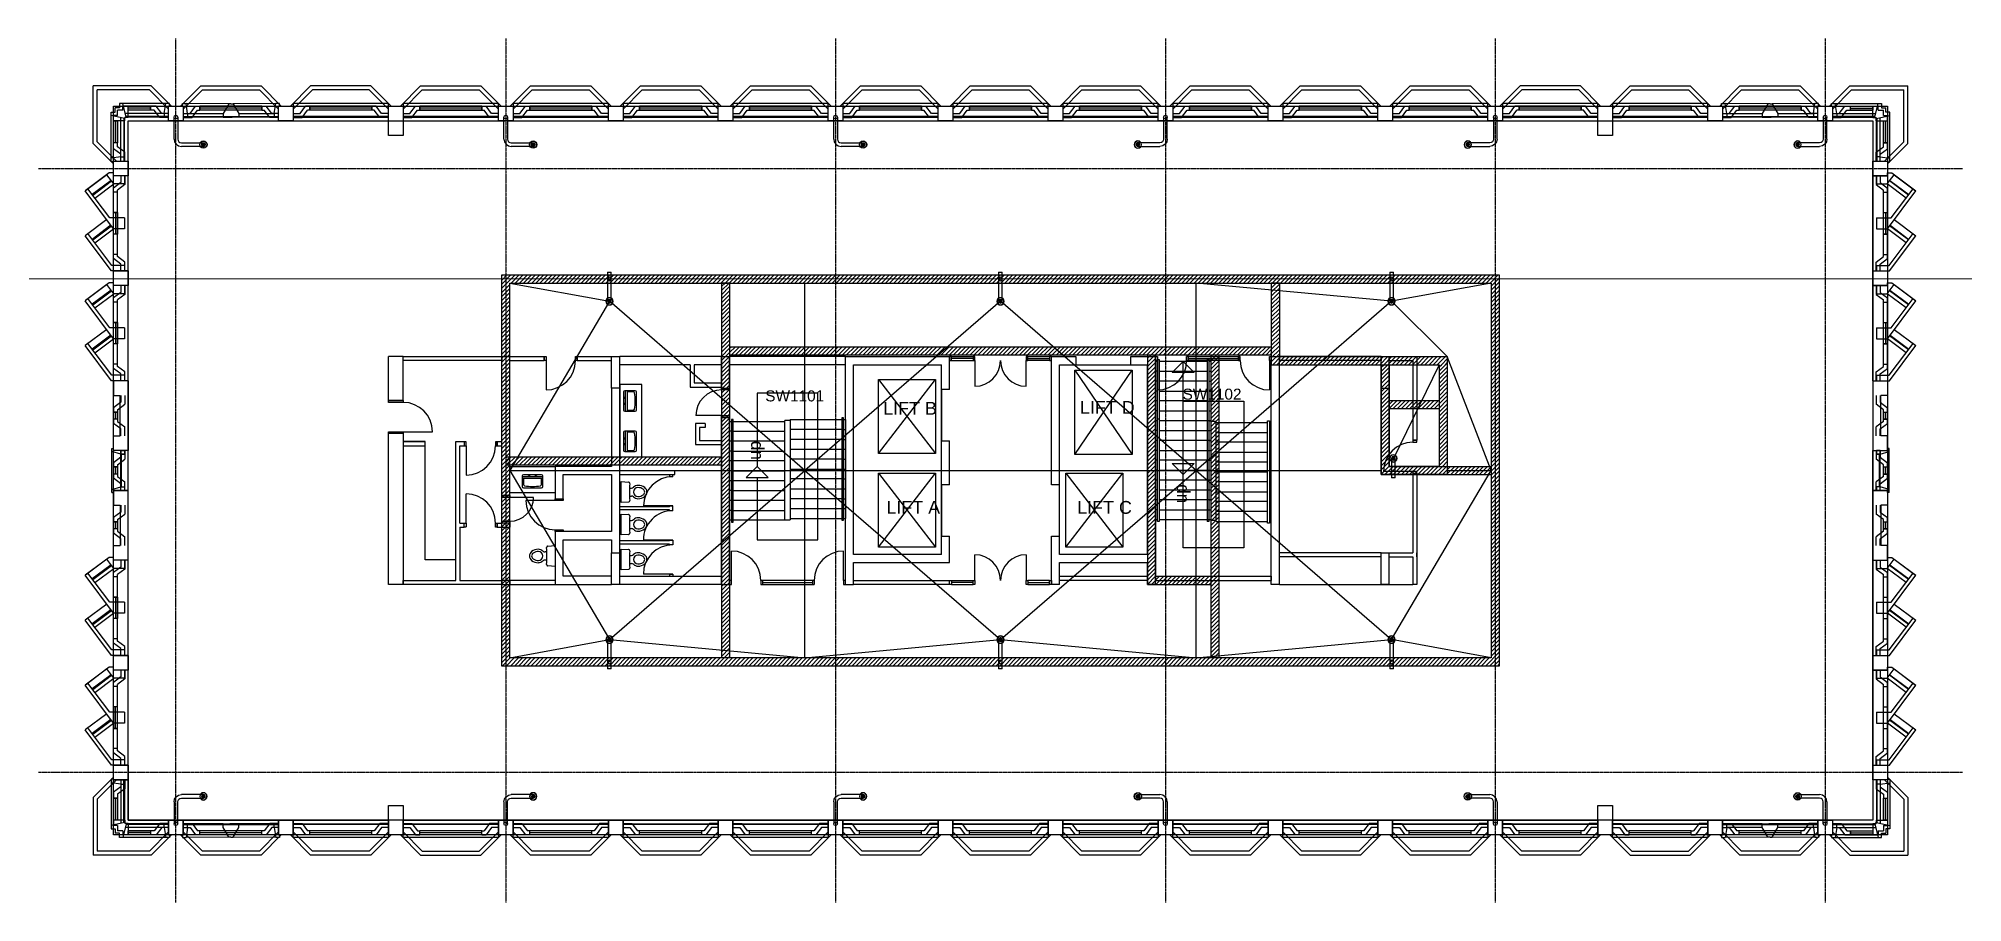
# Model space of a CAD drawing. Header units: millimetres. Extents: x -27283 to 25217, y -11774 to 11826.
import ezdxf

# ---------------------------------------------------------------- set-up
doc = ezdxf.new("R2010")
doc.units = ezdxf.units.MM
for name, pattern in [('DASHED', [19.05, 12.7, -6.35]), ('PCENTRE', [50.8, 31.75, -6.35, 6.35, -6.35]), ('PCENTRE2', [28.575, 19.05, -3.175, 3.175, -3.175])]:
    doc.linetypes.add(name, pattern=pattern)
for name, color, linetype in [('Boundaries_and_building_grids', 140, 'PCENTRE2'), ('Columns_conc_steel_timber', 5, 'Continuous'), ('Eleventh Floor - Doors Windows and Openings', 1, 'Continuous'), ('Eleventh Floor - General', 1, 'Continuous'), ('Eleventh Floor - Multi-View Blocks', 7, 'Continuous'), ('Eleventh Floor - Stairs', 7, 'Continuous'), ('Eleventh Floor - Structural Members', 7, 'Continuous'), ('Eleventh Floor - Text and Leaders', 7, 'Continuous'), ('Eleventh Floor - Walls', 1, 'Continuous'), ('Furniture', 1, 'Continuous'), ('Lift Motor Room Roof - Piped Services', 7, 'Continuous'), ('Lift Motor Room Roof - Roofs', 7, 'Continuous'), ('Rain_and_storm_water', 1, 'Continuous'), ('Roof - Piped Services', 7, 'Continuous'), ('Roof - Roofs', 7, 'Continuous'), ('Roof - Stairs', 7, 'Continuous'), ('Roof - Structural Members', 7, 'Continuous'), ('Roof - Walls', 7, 'Continuous'), ('Tenth Floor - Doors Windows and Openings', 7, 'Continuous')]:
    doc.layers.add(name, color=color, linetype=linetype)
doc.styles.add('arial', font='arial.ttf')
pattern_1 = [(0, (-13468.7696, -115.976), (0, 6.25), [])]

msp = doc.modelspace()

# ---------------------------------------------------------------- texts
at = {"layer": 'Eleventh Floor - Stairs', "color": 1, "linetype": 'Continuous'}
for p in [(-7571, 317, 37950), (4049, -866, 37950)]:
    msp.add_text('up', height=347.7, rotation=90, dxfattribs=at).set_placement(p)
at = {"layer": 'Eleventh Floor - Text and Leaders', "linetype": 'Continuous', "style": 'arial'}
for s, height, p in [('SW1101', 300, (-7451, 1913, 37950)), ('SW1102', 300, (3936, 1961, 37950)), ('LIFT B', 350, (-4235, 1550, 37950)), ('LIFT D', 350, (1134, 1574, 37950)), ('LIFT A', 350, (-4147, -1157, 37950)), ('LIFT C', 350, (1059, -1157, 37950))]:
    msp.add_text(s, height=height, dxfattribs=at).set_placement(p)

# ---------------------------------------------------------------- blocks, each defined once
blk = doc.blocks.new('LH RW Outlet')
at = {"layer": 'Roof - Piped Services', "linetype": 'Continuous'}
h = blk.add_hatch(dxfattribs=at)
h.set_pattern_fill('lines', color=2, scale=6.25, style=0)
h.set_pattern_definition(pattern_1)
h.paths.add_polyline_path([(700, -750, -1), (800, -750, -1)])
at = {"layer": 'Roof - Piped Services', "color": 4, "linetype": 'Continuous', "lineweight": -3}
for p, q in [((-50, -600), (-50, 0)), ((50, 0), (50, -600)), ((150, -700), (750, -700)), ((750, -800), (150, -800))]:
    blk.add_line(p, q, dxfattribs=at)
at = {"layer": 'Roof - Piped Services', "color": 4, "linetype": 'Continuous'}
blk.add_circle((750, -750), 100, dxfattribs=at)
at = {"layer": 'Roof - Piped Services', "color": 1, "linetype": 'Continuous'}
for radius in [93.8, 50]:
    blk.add_circle((750, -750), radius, dxfattribs=at)
at = {"layer": 'Roof - Piped Services', "color": 2, "linetype": 'Continuous'}
blk.add_circle((750, -750), 50, dxfattribs=at)
at = {"layer": 'Roof - Piped Services', "color": 4, "linetype": 'Continuous', "lineweight": -3}
for radius in [200, 100]:
    blk.add_arc((150, -600), radius, 180, 270, dxfattribs=at)
blk = doc.blocks.new('RW Outlet upper')
at = {"layer": 'Lift Motor Room Roof - Piped Services', "linetype": 'Continuous'}
h = blk.add_hatch(dxfattribs=at)
h.set_pattern_fill('lines', color=2, scale=6.25, style=0)
h.set_pattern_definition(pattern_1)
h.paths.add_polyline_path([(700, -750, -1), (800, -750, -1)])
at = {"layer": 'Lift Motor Room Roof - Piped Services', "color": 4, "linetype": 'Continuous', "lineweight": -3}
for p, q in [((700, -140, -4080), (700, 50, -4080)), ((800, 50, -4080), (700, 50, -4080)), ((800, 50, -4080), (800, -140, -4080)), ((700, -750), (700, -140)), ((800, -140), (800, -750))]:
    blk.add_line(p, q, dxfattribs=at)
blk.add_circle((750, -140, -4080), 50, dxfattribs=at)
blk.add_circle((750, -140, -4080), 50, dxfattribs=at)
at = {"layer": 'Lift Motor Room Roof - Piped Services', "color": 4, "linetype": 'Continuous'}
blk.add_circle((750, -750), 100, dxfattribs=at)
at = {"layer": 'Lift Motor Room Roof - Piped Services', "color": 1, "linetype": 'Continuous'}
for radius in [93.8, 50]:
    blk.add_circle((750, -750), radius, dxfattribs=at)
at = {"layer": 'Lift Motor Room Roof - Piped Services', "color": 2, "linetype": 'Continuous'}
blk.add_circle((750, -750), 50, dxfattribs=at)
blk = doc.blocks.new('RW Outlet upper(1)')
at = {"layer": 'Lift Motor Room Roof - Piped Services', "linetype": 'Continuous'}
h = blk.add_hatch(dxfattribs=at)
h.set_pattern_fill('lines', color=2, scale=6.25, style=0)
h.set_pattern_definition(pattern_1)
h.paths.add_polyline_path([(700, -750, -1), (800, -750, -1)])
at = {"layer": 'Lift Motor Room Roof - Piped Services', "color": 4, "linetype": 'Continuous', "lineweight": -3}
for p, q in [((700, -750), (700, -221)), ((800, -221), (700, -221)), ((800, -221), (800, -750))]:
    blk.add_line(p, q, dxfattribs=at)
at = {"layer": 'Lift Motor Room Roof - Piped Services', "color": 4, "linetype": 'Continuous'}
blk.add_circle((750, -750), 100, dxfattribs=at)
at = {"layer": 'Lift Motor Room Roof - Piped Services', "color": 1, "linetype": 'Continuous'}
for radius in [93.8, 50]:
    blk.add_circle((750, -750), radius, dxfattribs=at)
at = {"layer": 'Lift Motor Room Roof - Piped Services', "color": 2, "linetype": 'Continuous'}
blk.add_circle((750, -750), 50, dxfattribs=at)

# ---------------------------------------------------------------- hatches: boundary and pattern name
at = {"layer": 'Roof - Walls', "linetype": 'Continuous', "lineweight": -3}
h = msp.add_hatch(dxfattribs=at)
h.set_pattern_fill('ANSI31', color=8, scale=25)
h.paths.add_polyline_path([(-14643, 5366), (12577, 5366), (12577, -5314), (-14643, -5314)])
h.paths.add_polyline_path([(-14423, 5146), (12357, 5146), (12357, -5094), (-14423, -5094)])
h = msp.add_hatch(dxfattribs=at)
h.set_pattern_fill('ANSI31', color=8, scale=25)
h.paths.add_polyline_path([(-8423, 5146), (-8423, -5094), (-8643, -5094), (-8643, 5146)])
h = msp.add_hatch(dxfattribs=at)
h.set_pattern_fill('ANSI31', color=8, scale=25)
h.paths.add_polyline_path([(6577, 5146), (6577, 5146), (6577, 3136), (11157, 3136), (11157, 2916), (6357, 2916), (6357, 5146)])
h = msp.add_hatch(dxfattribs=at)
h.set_pattern_fill('ANSI31', color=8, scale=25)
h.paths.add_polyline_path([(-8423, 3407), (6357, 3407), (6357, 3187), (-8423, 3187)])
h = msp.add_hatch(dxfattribs=at)
h.set_pattern_fill('ANSI31', color=8, scale=25)
h.paths.add_polyline_path([(3197, 3187), (3197, -2864), (4702, -2864), (4702, -2864), (4702, -3084), (2977, -3084), (2977, 3187)])
h = msp.add_hatch(dxfattribs=at)
h.set_pattern_fill('ANSI31', color=8, scale=25)
h.paths.add_polyline_path([(4922, 3187), (4922, -5094), (4702, -5094), (4702, 3187)])
h = msp.add_hatch(dxfattribs=at)
h.set_pattern_fill('ANSI31', color=8, scale=25)
h.paths.add_polyline_path([(9577, 2916), (9577, 136), (12357, 136), (12357, -84), (9357, -84), (9357, 2916)])
h = msp.add_hatch(dxfattribs=at)
h.set_pattern_fill('ANSI31', color=8, scale=25)
h.paths.add_polyline_path([(11157, 2916), (11157, 136), (10937, 136), (10937, 2916)])
h = msp.add_hatch(dxfattribs=at)
h.set_pattern_fill('ANSI31', color=8, scale=25)
h.paths.add_polyline_path([(9577, 1936), (10937, 1936), (10937, 1716), (9577, 1716)])
h = msp.add_hatch(dxfattribs=at)
h.set_pattern_fill('ANSI31', color=8, scale=25)
h.set_pattern_definition([(45, (0, -33), (-56.1266, 56.1266), [])])
h.paths.add_polyline_path([(-14533, 401), (-8643, 401), (-8643, 181), (-14533, 181)])

# ---------------------------------------------------------------- linework, layer by layer
at = {"layer": 'Boundaries_and_building_grids', "color": 140, "linetype": 'PCENTRE', "lineweight": -3}
for p, q in [((-23533, -11774), (-23533, 11826)), ((-14533, 11826), (-14533, -11774)), ((-5533, 11826), (-5533, -11774)), ((3467, 11826), (3467, -11774)), ((12467, 11826), (12467, -11774)), ((21467, 11826), (21467, -11774)), ((-27283, 8276), (25217, 8276)), ((25217, -8224), (-27283, -8224))]:
    msp.add_line(p, q, dxfattribs=at)
at = {"layer": 'Columns_conc_steel_timber', "color": 5, "linetype": 'Continuous'}
for p, q in [((-24833, 2476, 37950), (-24833, 576, 37950)), ((22767, 2476, 37950), (22767, 576, 37950)), ((-25053, 976, 37950), (-25053, 2076, 37950)), ((22987, 976, 37950), (22987, 2076, 37950)), ((-24833, -2424, 37950), (-24833, -524, 37950)), ((22767, -2424, 37950), (22767, -524, 37950)), ((-25053, -924, 37950), (-25053, -2024, 37950)), ((22987, -924, 37950), (22987, -2024, 37950))]:
    msp.add_line(p, q, dxfattribs=at)
at = {"layer": 'Columns_conc_steel_timber', "color": 5, "linetype": 'Continuous', "elevation": 37950}
for points in [[(-23333, 9576), (-23733, 9576), (-23733, 9976), (-23333, 9976), (-23333, 9576)], [(-20333, 9576), (-20733, 9576), (-20733, 9976), (-20333, 9976), (-20333, 9576)], [(-17733, 9976), (-17333, 9976), (-17333, 9176), (-17733, 9176), (-17733, 9976)], [(-14333, 9576), (-14733, 9576), (-14733, 9976), (-14333, 9976), (-14333, 9576)], [(-11333, 9576), (-11733, 9576), (-11733, 9976), (-11333, 9976), (-11333, 9576)], [(-8333, 9576), (-8733, 9576), (-8733, 9976), (-8333, 9976), (-8333, 9576)], [(-5333, 9576), (-5733, 9576), (-5733, 9976), (-5333, 9976), (-5333, 9576)], [(-2333, 9576), (-2733, 9576), (-2733, 9976), (-2333, 9976), (-2333, 9576)], [(667, 9576), (267, 9576), (267, 9976), (667, 9976), (667, 9576)], [(3667, 9576), (3267, 9576), (3267, 9976), (3667, 9976), (3667, 9576)], [(6667, 9576), (6267, 9576), (6267, 9976), (6667, 9976), (6667, 9576)], [(9667, 9576), (9267, 9576), (9267, 9976), (9667, 9976), (9667, 9576)], [(12667, 9576), (12267, 9576), (12267, 9976), (12667, 9976), (12667, 9576)], [(15267, 9976), (15667, 9976), (15667, 9176), (15267, 9176), (15267, 9976)], [(18667, 9576), (18267, 9576), (18267, 9976), (18667, 9976), (18667, 9576)], [(21667, 9576), (21267, 9576), (21267, 9976), (21667, 9976), (21667, 9576)], [(-24833, 8076), (-25233, 8076), (-25233, 8476), (-24833, 8476), (-24833, 8076)], [(23167, 8076), (22767, 8076), (22767, 8476), (23167, 8476), (23167, 8076)], [(-24833, 5076), (-25233, 5076), (-25233, 5476), (-24833, 5476), (-24833, 5076)], [(23167, 5076), (22767, 5076), (22767, 5476), (23167, 5476), (23167, 5076)], [(-24833, 2476), (-25233, 2476), (-25233, 2076), (-25053, 2076)], [(22767, 2476), (23167, 2476), (23167, 2076), (22987, 2076)], [(-24833, 576), (-25233, 576), (-25233, 976), (-25053, 976)], [(22767, 576), (23167, 576), (23167, 976), (22987, 976)], [(-24833, -524), (-25233, -524), (-25233, -924), (-25053, -924)], [(22767, -524), (23167, -524), (23167, -924), (22987, -924)], [(-24833, -2424), (-25233, -2424), (-25233, -2024), (-25053, -2024)], [(22767, -2424), (23167, -2424), (23167, -2024), (22987, -2024)], [(-24833, -5424), (-25233, -5424), (-25233, -5024), (-24833, -5024), (-24833, -5424)], [(23167, -5424), (22767, -5424), (22767, -5024), (23167, -5024), (23167, -5424)], [(-24833, -8424), (-25233, -8424), (-25233, -8024), (-24833, -8024), (-24833, -8424)], [(23167, -8424), (22767, -8424), (22767, -8024), (23167, -8024), (23167, -8424)], [(-17333, -9924), (-17733, -9924), (-17733, -9124), (-17333, -9124), (-17333, -9924)], [(15667, -9924), (15267, -9924), (15267, -9124), (15667, -9124), (15667, -9924)], [(-23333, -9924), (-23733, -9924), (-23733, -9524), (-23333, -9524), (-23333, -9924)], [(-20333, -9924), (-20733, -9924), (-20733, -9524), (-20333, -9524), (-20333, -9924)], [(-14333, -9924), (-14733, -9924), (-14733, -9524), (-14333, -9524), (-14333, -9924)], [(-11333, -9924), (-11733, -9924), (-11733, -9524), (-11333, -9524), (-11333, -9924)], [(-8333, -9924), (-8733, -9924), (-8733, -9524), (-8333, -9524), (-8333, -9924)], [(-5333, -9924), (-5733, -9924), (-5733, -9524), (-5333, -9524), (-5333, -9924)], [(-2333, -9924), (-2733, -9924), (-2733, -9524), (-2333, -9524), (-2333, -9924)], [(667, -9924), (267, -9924), (267, -9524), (667, -9524), (667, -9924)], [(3667, -9924), (3267, -9924), (3267, -9524), (3667, -9524), (3667, -9924)], [(6667, -9924), (6267, -9924), (6267, -9524), (6667, -9524), (6667, -9924)], [(9667, -9924), (9267, -9924), (9267, -9524), (9667, -9524), (9667, -9924)], [(12667, -9924), (12267, -9924), (12267, -9524), (12667, -9524), (12667, -9924)], [(18667, -9924), (18267, -9924), (18267, -9524), (18667, -9524), (18667, -9924)], [(21667, -9924), (21267, -9924), (21267, -9524), (21667, -9524), (21667, -9924)]]:
    msp.add_lwpolyline(points, dxfattribs=at)
at = {"layer": 'Eleventh Floor - Doors Windows and Openings', "color": 1, "linetype": 'Continuous'}
for p, q in [((-21186, 9976, 37950), (-22880, 9976, 37950)), ((-22880, 9866, 37950), (-22880, 9976, 37950)), ((-21186, 9866, 37950), (-21186, 9976, 37950)), ((-19880, 9866, 37950), (-19880, 9976, 37950)), ((-18186, 9976, 37950), (-19880, 9976, 37950)), ((-18186, 9866, 37950), (-18186, 9976, 37950)), ((-16880, 9866, 37950), (-16880, 9976, 37950)), ((-15186, 9976, 37950), (-16880, 9976, 37950)), ((-15186, 9866, 37950), (-15186, 9976, 37950)), ((-13880, 9866, 37950), (-13880, 9976, 37950)), ((-12186, 9976, 37950), (-13880, 9976, 37950)), ((-12186, 9866, 37950), (-12186, 9976, 37950)), ((-9186, 9976, 37950), (-10880, 9976, 37950)), ((-10880, 9866, 37950), (-10880, 9976, 37950)), ((-9186, 9866, 37950), (-9186, 9976, 37950)), ((-6186, 9976, 37950), (-7880, 9976, 37950)), ((-7880, 9866, 37950), (-7880, 9976, 37950)), ((-6186, 9866, 37950), (-6186, 9976, 37950)), ((-3186, 9976, 37950), (-4880, 9976, 37950)), ((-4880, 9866, 37950), (-4880, 9976, 37950)), ((-3186, 9866, 37950), (-3186, 9976, 37950)), ((-186, 9976, 37950), (-1880, 9976, 37950)), ((-1880, 9866, 37950), (-1880, 9976, 37950)), ((-186, 9866, 37950), (-186, 9976, 37950)), ((1120, 9866, 37950), (1120, 9976, 37950)), ((2814, 9976, 37950), (1120, 9976, 37950)), ((2814, 9866, 37950), (2814, 9976, 37950)), ((5814, 9976, 37950), (4120, 9976, 37950)), ((4120, 9866, 37950), (4120, 9976, 37950)), ((5814, 9866, 37950), (5814, 9976, 37950)), ((7120, 9866, 37950), (7120, 9976, 37950)), ((8814, 9976, 37950), (7120, 9976, 37950)), ((8814, 9866, 37950), (8814, 9976, 37950)), ((11814, 9976, 37950), (10120, 9976, 37950)), ((10120, 9866, 37950), (10120, 9976, 37950)), ((11814, 9866, 37950), (11814, 9976, 37950)), ((13120, 9866, 37950), (13120, 9976, 37950)), ((14814, 9976, 37950), (13120, 9976, 37950)), ((14814, 9866, 37950), (14814, 9976, 37950)), ((16120, 9866, 37950), (16120, 9976, 37950)), ((17814, 9976, 37950), (16120, 9976, 37950)), ((17814, 9866, 37950), (17814, 9976, 37950)), ((20814, 9976, 37950), (19120, 9976, 37950)), ((19120, 9866, 37950), (19120, 9976, 37950)), ((20814, 9866, 37950), (20814, 9976, 37950)), ((-25178, 8971, 37950), (-25178, 9576, 37950)), ((-24228, 9921, 37950), (-24833, 9921, 37950)), ((-21186, 9921, 37950), (-22880, 9921, 37950)), ((-21186, 9866, 37950), (-22880, 9866, 37950)), ((-18186, 9921, 37950), (-19880, 9921, 37950)), ((-18186, 9866, 37950), (-19880, 9866, 37950)), ((-15186, 9921, 37950), (-16880, 9921, 37950)), ((-15186, 9866, 37950), (-16880, 9866, 37950)), ((-12186, 9921, 37950), (-13880, 9921, 37950)), ((-12186, 9866, 37950), (-13880, 9866, 37950)), ((-9186, 9921, 37950), (-10880, 9921, 37950)), ((-9186, 9866, 37950), (-10880, 9866, 37950)), ((-6186, 9921, 37950), (-7880, 9921, 37950)), ((-6186, 9866, 37950), (-7880, 9866, 37950)), ((-3186, 9921, 37950), (-4880, 9921, 37950)), ((-3186, 9866, 37950), (-4880, 9866, 37950)), ((-186, 9921, 37950), (-1880, 9921, 37950)), ((-186, 9866, 37950), (-1880, 9866, 37950)), ((2814, 9921, 37950), (1120, 9921, 37950)), ((2814, 9866, 37950), (1120, 9866, 37950)), ((5814, 9921, 37950), (4120, 9921, 37950)), ((5814, 9866, 37950), (4120, 9866, 37950)), ((8814, 9921, 37950), (7120, 9921, 37950)), ((8814, 9866, 37950), (7120, 9866, 37950)), ((11814, 9921, 37950), (10120, 9921, 37950)), ((11814, 9866, 37950), (10120, 9866, 37950)), ((14814, 9921, 37950), (13120, 9921, 37950)), ((14814, 9866, 37950), (13120, 9866, 37950)), ((17814, 9921, 37950), (16120, 9921, 37950)), ((17814, 9866, 37950), (16120, 9866, 37950)), ((20814, 9921, 37950), (19120, 9921, 37950)), ((20814, 9866, 37950), (19120, 9866, 37950)), ((22162, 9921, 37950), (22767, 9921, 37950)), ((23112, 8971, 37950), (23112, 9576, 37950)), ((-25178, 7069, 37950), (-25178, 6482, 37950)), ((23112, 7069, 37950), (23112, 6482, 37950)), ((-25178, 4069, 37950), (-25178, 3482, 37950)), ((23112, 4069, 37950), (23112, 3482, 37950)), ((-13433, 3026, 37950), (-13433, 2226, 37950)), ((-2373, 3136, 37950), (-1783, 3136, 37950)), ((-1783, 3081, 37950), (-2373, 3081, 37950)), ((-2373, 3026, 37950), (-1783, 3026, 37950)), ((-1733, 3026, 37950), (-1733, 2326, 37950)), ((-333, 2326, 37950), (-333, 3026, 37950)), ((-283, 3136, 37950), (307, 3136, 37950)), ((-283, 3081, 37950), (307, 3081, 37950)), ((307, 3026, 37950), (-283, 3026, 37950)), ((3247, 3026, 37950), (3247, 2226, 37950)), ((4047, 3026, 37950), (4047, 3136, 37950)), ((4097, 3026, 37950), (4097, 3136, 37950)), ((4097, 3136, 37950), (5457, 3136, 37950)), ((4097, 3026, 37950), (4097, 3136, 37950)), ((5457, 3026, 37950), (4097, 3026, 37950)), ((5457, 3026, 37950), (5457, 3136, 37950)), ((5507, 3026, 37950), (5507, 3136, 37950)), ((6307, 3026, 37950), (6307, 2226, 37950)), ((-25178, 1623, 37950), (-25178, 1429, 37950)), ((23112, 1429, 37950), (23112, 1623, 37950)), ((-17333, 1086, 37950), (-16533, 1086, 37950)), ((-8643, 1526, 37950), (-9343, 1526, 37950)), ((-15613, 701, 37950), (-15613, -99, 37950)), ((-25178, 123, 37950), (-25178, -71, 37950)), ((10217, 1, 37950), (9417, 1, 37950)), ((23112, -71, 37950), (23112, 123, 37950)), ((-15613, -1409, 37950), (-15613, -609, 37950)), ((-13773, -709, 37950), (-14423, -709, 37950)), ((-13183, -794, 37950), (-13983, -794, 37950)), ((-9973, -943, 37950), (-10773, -943, 37950)), ((-25178, -1377, 37950), (-25178, -1571, 37950)), ((23112, -1571, 37950), (23112, -1377, 37950)), ((-9978, -1873, 37950), (-10778, -1873, 37950)), ((-8373, -2974, 37950), (-8373, -2174, 37950)), ((-5313, -2974, 37950), (-5313, -2174, 37950)), ((-1733, -2974, 37950), (-1733, -2274, 37950)), ((-333, -2274, 37950), (-333, -2974, 37950)), ((-9978, -2803, 37950), (-10778, -2803, 37950)), ((-7573, -2974, 37950), (-7573, -3084, 37950)), ((-6113, -2974, 37950), (-7573, -2974, 37950)), ((-7573, -3084, 37950), (-6113, -3084, 37950)), ((-7523, -2974, 37950), (-7523, -3084, 37950)), ((-7523, -2974, 37950), (-7523, -3084, 37950)), ((-6163, -2974, 37950), (-6163, -3084, 37950)), ((-6113, -2974, 37950), (-6113, -3084, 37950)), ((-2373, -2974, 37950), (-1783, -2974, 37950)), ((-1783, -3029, 37950), (-2373, -3029, 37950)), ((-2373, -3084, 37950), (-1783, -3084, 37950)), ((307, -2974, 37950), (-283, -2974, 37950)), ((-283, -3029, 37950), (307, -3029, 37950)), ((-283, -3084, 37950), (307, -3084, 37950)), ((357, -3084, 37950), (357, -2974, 37950)), ((-25178, -3431, 37950), (-25178, -4018, 37950)), ((-25123, -6431, 37950), (-25233, -6431, 37950)), ((-25233, -6431, 37950), (-25233, -7018, 37950)), ((-25178, -7018, 37950), (-25178, -6431, 37950)), ((-25123, -7018, 37950), (-25123, -6431, 37950)), ((-25233, -7018, 37950), (-25123, -7018, 37950)), ((-25178, -8919, 37950), (-25178, -9524, 37950)), ((23112, -8919, 37950), (23112, -9524, 37950)), ((-24228, -9869, 37950), (-24833, -9869, 37950)), ((-22880, -9924, 37950), (-22880, -9814, 37950)), ((-21186, -9814, 37950), (-22880, -9814, 37950)), ((-21186, -9869, 37950), (-22880, -9869, 37950)), ((-21186, -9924, 37950), (-22880, -9924, 37950)), ((-21186, -9924, 37950), (-21186, -9814, 37950)), ((-19880, -9924, 37950), (-19880, -9814, 37950)), ((-18186, -9814, 37950), (-19880, -9814, 37950)), ((-18186, -9869, 37950), (-19880, -9869, 37950)), ((-18186, -9924, 37950), (-19880, -9924, 37950)), ((-18186, -9924, 37950), (-18186, -9814, 37950)), ((-15186, -9814, 37950), (-16880, -9814, 37950)), ((-16880, -9924, 37950), (-16880, -9814, 37950)), ((-15186, -9869, 37950), (-16880, -9869, 37950)), ((-15186, -9924, 37950), (-16880, -9924, 37950)), ((-15186, -9924, 37950), (-15186, -9814, 37950)), ((-12186, -9814, 37950), (-13880, -9814, 37950)), ((-13880, -9924, 37950), (-13880, -9814, 37950)), ((-12186, -9869, 37950), (-13880, -9869, 37950)), ((-12186, -9924, 37950), (-13880, -9924, 37950)), ((-12186, -9924, 37950), (-12186, -9814, 37950)), ((-10880, -9924, 37950), (-10880, -9814, 37950)), ((-9186, -9814, 37950), (-10880, -9814, 37950)), ((-9186, -9869, 37950), (-10880, -9869, 37950)), ((-9186, -9924, 37950), (-10880, -9924, 37950)), ((-9186, -9924, 37950), (-9186, -9814, 37950)), ((-7880, -9924, 37950), (-7880, -9814, 37950)), ((-6186, -9814, 37950), (-7880, -9814, 37950)), ((-6186, -9869, 37950), (-7880, -9869, 37950)), ((-6186, -9924, 37950), (-7880, -9924, 37950)), ((-6186, -9924, 37950), (-6186, -9814, 37950)), ((-4880, -9924, 37950), (-4880, -9814, 37950)), ((-3186, -9814, 37950), (-4880, -9814, 37950)), ((-3186, -9869, 37950), (-4880, -9869, 37950)), ((-3186, -9924, 37950), (-4880, -9924, 37950)), ((-3186, -9924, 37950), (-3186, -9814, 37950)), ((-186, -9814, 37950), (-1880, -9814, 37950)), ((-1880, -9924, 37950), (-1880, -9814, 37950)), ((-186, -9869, 37950), (-1880, -9869, 37950)), ((-186, -9924, 37950), (-1880, -9924, 37950)), ((-186, -9924, 37950), (-186, -9814, 37950)), ((1120, -9924, 37950), (1120, -9814, 37950)), ((2814, -9814, 37950), (1120, -9814, 37950)), ((2814, -9869, 37950), (1120, -9869, 37950)), ((2814, -9924, 37950), (1120, -9924, 37950)), ((2814, -9924, 37950), (2814, -9814, 37950)), ((5814, -9814, 37950), (4120, -9814, 37950)), ((4120, -9924, 37950), (4120, -9814, 37950)), ((5814, -9869, 37950), (4120, -9869, 37950)), ((5814, -9924, 37950), (4120, -9924, 37950)), ((5814, -9924, 37950), (5814, -9814, 37950)), ((7120, -9924, 37950), (7120, -9814, 37950)), ((8814, -9814, 37950), (7120, -9814, 37950)), ((8814, -9869, 37950), (7120, -9869, 37950)), ((8814, -9924, 37950), (7120, -9924, 37950)), ((8814, -9924, 37950), (8814, -9814, 37950)), ((11814, -9814, 37950), (10120, -9814, 37950)), ((10120, -9924, 37950), (10120, -9814, 37950)), ((11814, -9869, 37950), (10120, -9869, 37950)), ((11814, -9924, 37950), (10120, -9924, 37950)), ((11814, -9924, 37950), (11814, -9814, 37950)), ((14814, -9814, 37950), (13120, -9814, 37950)), ((13120, -9924, 37950), (13120, -9814, 37950)), ((14814, -9869, 37950), (13120, -9869, 37950)), ((14814, -9924, 37950), (13120, -9924, 37950)), ((14814, -9924, 37950), (14814, -9814, 37950)), ((16120, -9924, 37950), (16120, -9814, 37950)), ((17814, -9814, 37950), (16120, -9814, 37950)), ((17814, -9869, 37950), (16120, -9869, 37950)), ((17814, -9924, 37950), (16120, -9924, 37950)), ((17814, -9924, 37950), (17814, -9814, 37950)), ((20814, -9814, 37950), (19120, -9814, 37950)), ((19120, -9924, 37950), (19120, -9814, 37950)), ((20814, -9869, 37950), (19120, -9869, 37950)), ((20814, -9924, 37950), (19120, -9924, 37950)), ((20814, -9924, 37950), (20814, -9814, 37950)), ((22162, -9869, 37950), (22767, -9869, 37950))]:
    msp.add_line(p, q, dxfattribs=at)
at = {"layer": 'Eleventh Floor - Doors Windows and Openings', "color": 1, "linetype": 'Continuous', "elevation": 37950}
for points in [[(-24833, 9976), (-24228, 9976), (-24228, 9866), (-24833, 9866)], [(22162, 9976), (22767, 9976), (22767, 9866), (22162, 9866)], [(-25233, 9576), (-25123, 9576), (-25123, 8971), (-25233, 8971)], [(23057, 9576), (23167, 9576), (23167, 8971), (23057, 8971)], [(-25233, 7069), (-25123, 7069), (-25123, 6482), (-25233, 6482)], [(23057, 7069), (23167, 7069), (23167, 6482), (23057, 6482)], [(-25233, 4069), (-25123, 4069), (-25123, 3482), (-25233, 3482)], [(23057, 4069), (23167, 4069), (23167, 3482), (23057, 3482)], [(4097, 3136), (4047, 3136), (4047, 3026), (4097, 3026)], [(5507, 3136), (5457, 3136), (5457, 3026), (5507, 3026)], [(-25233, 1623), (-25123, 1623), (-25123, 1429), (-25233, 1429)], [(23057, 1623), (23167, 1623), (23167, 1429), (23057, 1429)], [(-25233, 123), (-25123, 123), (-25123, -71), (-25233, -71)], [(23057, 123), (23167, 123), (23167, -71), (23057, -71)], [(-25233, -1377), (-25123, -1377), (-25123, -1571), (-25233, -1571)], [(23057, -1377), (23167, -1377), (23167, -1571), (23057, -1571)], [(-25233, -3431), (-25123, -3431), (-25123, -4018), (-25233, -4018)], [(-25233, -8919), (-25123, -8919), (-25123, -9524), (-25233, -9524)], [(23057, -8919), (23167, -8919), (23167, -9524), (23057, -9524)], [(-24833, -9814), (-24228, -9814), (-24228, -9924), (-24833, -9924)], [(22162, -9814), (22767, -9814), (22767, -9924), (22162, -9924)]]:
    msp.add_lwpolyline(points, close=True, dxfattribs=at)
for points in [[(-13433, 3026), (-13483, 3026), (-13483, 3136), (-13433, 3136), (-13433, 3026)], [(-12583, 3026), (-12633, 3026), (-12633, 3136), (-12583, 3136), (-12583, 3026)], [(-2373, 3136), (-2423, 3136), (-2423, 3026), (-2373, 3026), (-2373, 3136)], [(-1733, 3136), (-1783, 3136), (-1783, 3026), (-1733, 3026), (-1733, 3136)], [(-283, 3136), (-333, 3136), (-333, 3026), (-283, 3026), (-283, 3136)], [(357, 3136), (307, 3136), (307, 3026), (357, 3026), (357, 3136)], [(3247, 3026), (3197, 3026), (3197, 3136), (3247, 3136), (3247, 3026)], [(4097, 3081), (4097, 3081), (5457, 3081)], [(6357, 3026), (6307, 3026), (6307, 3136), (6357, 3136), (6357, 3026)], [(-8423, 2226), (-8643, 2226), (-8643, 2276), (-8423, 2276), (-8423, 2226)], [(-17333, 1886), (-17733, 1886), (-17733, 1936), (-17333, 1936), (-17333, 1886)], [(-17333, 1036), (-17733, 1036), (-17733, 1086), (-17333, 1086), (-17333, 1036)], [(-8423, 1476), (-8643, 1476), (-8643, 1526), (-8423, 1526), (-8423, 1476)], [(-15663, 701), (-15613, 701), (-15613, 811), (-15663, 811), (-15663, 701)], [(-14813, 701), (-14763, 701), (-14763, 811), (-14813, 811), (-14813, 701)], [(10217, 851), (10217, 801), (10327, 801), (10327, 851), (10217, 851)], [(10217, 1), (10217, -49), (10327, -49), (10327, 1), (10217, 1)], [(-14423, -709), (-14643, -709), (-14643, -659), (-14423, -659), (-14423, -709)], [(-13183, -794), (-13183, -744), (-12963, -744), (-12963, -794), (-13183, -794)], [(-14423, -1409), (-14643, -1409), (-14643, -1359), (-14423, -1359), (-14423, -1409)], [(-13183, -1644), (-13183, -1594), (-12963, -1594), (-12963, -1644), (-13183, -1644)], [(-8373, -2974), (-8423, -2974), (-8423, -3084), (-8373, -3084), (-8373, -2974)], [(-7523, -2974), (-7523, -3029), (-6163, -3029)], [(-5263, -2974), (-5313, -2974), (-5313, -3084), (-5263, -3084), (-5263, -2974)], [(-2373, -3084), (-2423, -3084), (-2423, -2974), (-2373, -2974), (-2373, -3084)], [(-1733, -3084), (-1783, -3084), (-1783, -2974), (-1733, -2974), (-1733, -3084)], [(-283, -3084), (-333, -3084), (-333, -2974), (-283, -2974), (-283, -3084)], [(357, -3084), (307, -3084), (307, -2974), (357, -2974), (357, -3084)]]:
    msp.add_lwpolyline(points, dxfattribs=at)
at = {"layer": 'Eleventh Floor - Doors Windows and Openings', "color": 1, "linetype": 'DASHED', "elevation": 37950}
for points in [[(-15663, -1409), (-15613, -1409), (-15613, -1519), (-15663, -1519), (-15663, -1409)], [(-14813, -1409), (-14763, -1409), (-14763, -1519), (-14813, -1519), (-14813, -1409)]]:
    msp.add_lwpolyline(points, dxfattribs=at)
at = {"layer": 'Eleventh Floor - Doors Windows and Openings', "color": 1, "linetype": 'Continuous'}
for centre, radius, start, end in [((-13433, 3026, 37950), 800, 270, 0), ((-1733, 3026, 37950), 700, 270, 0), ((-333, 3026, 37950), 700, 180, 270), ((3247, 3026, 37950), 800, 270, 0), ((6307, 3026, 37950), 800, 180, 270), ((-8643, 1526, 37950), 700, 90, 180), ((-17333, 1086, 37950), 800, 0, 90), ((-15613, 701, 37950), 800, 270, 0), ((10217, 1, 37950), 800, 90, 180), ((-9973, -943, 37950), 800, 90, 180), ((-15613, -1409, 37950), 800, 0, 90), ((-14423, -709, 37950), 650, 270, 0), ((-13183, -794, 37950), 800, 180, 270), ((-9978, -1873, 37950), 800, 89.6059, 179.999), ((-9978, -2803, 37950), 800, 90, 180), ((-8373, -2974, 37950), 800, 0, 90), ((-5313, -2974, 37950), 800, 90, 180), ((-1733, -2974, 37950), 700, 0, 90), ((-333, -2974, 37950), 700, 90, 180)]:
    msp.add_arc(centre, radius, start, end, dxfattribs=at)
at = {"layer": 'Eleventh Floor - General', "color": 1, "linetype": 'Continuous', "lineweight": 0}
msp.add_xline((-11653, 5256, 37950), (1, 0), dxfattribs=at)
at = {"layer": 'Eleventh Floor - Multi-View Blocks', "color": 1, "linetype": 'Continuous'}
for p, q in [((-11319, 2172, 37950), (-11319, 1678, 37950)), ((-10998, 2205, 37950), (-11286, 2205, 37950)), ((-11269, 1645, 37950), (-11269, 2205, 37950)), ((-11220, 2205, 37950), (-11220, 1645, 37950)), ((-11052, 2172, 37950), (-11220, 2172, 37950)), ((-10966, 1678, 37950), (-10966, 2172, 37950)), ((-11286, 1645, 37950), (-10998, 1645, 37950)), ((-11220, 1678, 37950), (-11052, 1678, 37950)), ((-11319, 1069, 37950), (-11319, 575, 37950)), ((-10998, 1102, 37950), (-11286, 1102, 37950)), ((-11269, 542, 37950), (-11269, 1102, 37950)), ((-11220, 1102, 37950), (-11220, 542, 37950)), ((-11052, 1069, 37950), (-11220, 1069, 37950)), ((-10966, 575, 37950), (-10966, 1069, 37950)), ((-11286, 542, 37950), (-10998, 542, 37950)), ((-11220, 575, 37950), (-11052, 575, 37950)), ((-14083, -124, 37950), (-14083, -412, 37950)), ((-14083, -141, 37950), (-13523, -141, 37950)), ((-13523, -190, 37950), (-14083, -190, 37950)), ((-13556, -91, 37950), (-14050, -91, 37950)), ((-14050, -190, 37950), (-14050, -358, 37950)), ((-14050, -445, 37950), (-13556, -445, 37950)), ((-13556, -358, 37950), (-13556, -190, 37950)), ((-13523, -412, 37950), (-13523, -124, 37950)), ((-11380, -278, 37950), (-11186, -290, 37950)), ((-11157, -453, 37950), (-11106, -453, 37950)), ((-14423, -574, 37950), (-13183, -574, 37950)), ((-11157, -673, 37950), (-11106, -673, 37950)), ((-11380, -1164, 37950), (-11186, -1176, 37950)), ((-11157, -1339, 37950), (-11106, -1339, 37950)), ((-11157, -1559, 37950), (-11106, -1559, 37950)), ((-13410, -2199, 37950), (-13461, -2199, 37950)), ((-13410, -2419, 37950), (-13461, -2419, 37950)), ((-13187, -2594, 37950), (-13381, -2582, 37950)), ((-11380, -2119, 37950), (-11186, -2132, 37950)), ((-11157, -2294, 37950), (-11106, -2294, 37950)), ((-11157, -2514, 37950), (-11106, -2514, 37950))]:
    msp.add_line(p, q, dxfattribs=at)
at = {"layer": 'Eleventh Floor - Multi-View Blocks', "color": 1, "linetype": 'Continuous', "elevation": 37950}
for points in [[(-11423, 397), (-10823, 397), (-10823, 2371), (-11423, 2371), (-11423, 397)], [(-11186, -835), (-11380, -848), (-11380, -278)], [(-11186, -1721), (-11380, -1734), (-11380, -1164)], [(-13381, -2037), (-13187, -2024), (-13187, -2594)], [(-11186, -2677), (-11380, -2689), (-11380, -2119)]]:
    msp.add_lwpolyline(points, dxfattribs=at)
at = {"layer": 'Eleventh Floor - Multi-View Blocks', "color": 1, "linetype": 'Continuous'}
for centre, radius, start, end in [((-11286, 2172, 37950), 32.9, 90, 180), ((-11052, 2139, 37950), 32.9, 10.8419, 90), ((-12170, 1925, 37950), 1171, 349.1581, 10.8419), ((-10998, 2172, 37950), 32.9, 0, 90), ((-11160, 1925, 37950), 159, 133.6027, 226.3973), ((-11286, 1678, 37950), 32.9, 180, 270), ((-11052, 1711, 37950), 32.9, 270, 349.1581), ((-10998, 1678, 37950), 32.9, 270, 0), ((-11286, 1069, 37950), 32.9, 90, 180), ((-11052, 1037, 37950), 32.9, 10.8419, 90), ((-10998, 1069, 37950), 32.9, 0, 90), ((-11160, 822, 37950), 159, 133.6027, 226.3973), ((-11286, 575, 37950), 32.9, 180, 270), ((-11052, 608, 37950), 32.9, 270, 349.1581), ((-12170, 822, 37950), 1171, 349.1581, 10.8419), ((-10998, 575, 37950), 32.9, 270, 0), ((-14050, -124, 37950), 32.9, 90, 180), ((-14050, -412, 37950), 32.9, 180, 270), ((-14017, -358, 37950), 32.9, 180, 259.1577), ((-13803, 760, 37950), 1171, 259.1581, 280.8419), ((-13803, -251, 37950), 159, 43.6024, 136.3976), ((-13589, -358, 37950), 32.9, 280.8423, 0), ((-13556, -124, 37950), 32.9, 0, 90), ((-13556, -412, 37950), 32.9, 270, 0), ((-11189, -330, 37950), 40, 354.6102, 86.3467), ((-8722, -563, 37950), 2437, 174.6098, 185.3902), ((-11106, -373, 37950), 80, 270, 313.63), ((-10925, -563, 37950), 182, 90, 133.63), ((-10925, -563, 37950), 121, 90, 270), ((-10925, -689, 37950), 309, 53.3735, 90), ((-10925, -699, 37950), 258, 56.6705, 90), ((-10835, -563, 37950), 94.1, 0, 56.6701), ((-10831, -563, 37950), 151, 0, 53.3737), ((-11189, -795, 37950), 40, 273.6533, 5.3898), ((-11106, -753, 37950), 80, 46.3694, 90), ((-10925, -563, 37950), 182, 226.3703, 270), ((-10925, -426, 37950), 258, 270, 303.3294), ((-10925, -436, 37950), 309, 270, 306.6265), ((-10835, -563, 37950), 94.1, 303.3295, 0), ((-10831, -563, 37950), 151, 306.6263, 0), ((-11189, -1216, 37950), 40, 354.6102, 86.3467), ((-8722, -1449, 37950), 2437, 174.6098, 185.3902), ((-11106, -1259, 37950), 80, 270, 313.63), ((-11106, -1639, 37950), 80, 46.3694, 90), ((-10925, -1449, 37950), 182, 90, 133.63), ((-10925, -1449, 37950), 121, 90, 270), ((-10925, -1576, 37950), 309, 53.3735, 90), ((-10925, -1586, 37950), 258, 56.6704, 90), ((-10925, -1312, 37950), 258, 270, 303.3294), ((-10925, -1322, 37950), 309, 270, 306.6265), ((-10835, -1449, 37950), 94.1, 0, 56.6701), ((-10835, -1449, 37950), 94.1, 303.3295, 0), ((-10831, -1449, 37950), 151, 0, 53.3737), ((-10831, -1449, 37950), 151, 306.6263, 0), ((-13378, -2077, 37950), 40, 93.6525, 185.3899), ((-15845, -2309, 37950), 2437, 354.6099, 5.3902), ((-11189, -1682, 37950), 40, 273.6533, 5.3898), ((-10925, -1449, 37950), 182, 226.3703, 270), ((-13736, -2309, 37950), 151, 126.6262, 180), ((-13736, -2309, 37950), 151, 180, 233.3736), ((-13642, -2436, 37950), 309, 90, 126.6263), ((-13732, -2309, 37950), 94.1, 123.3292, 180), ((-13732, -2309, 37950), 94.1, 180, 236.67), ((-13642, -2183, 37950), 309, 233.3737, 270), ((-13642, -2446, 37950), 258, 90, 123.3293), ((-13642, -2173, 37950), 258, 236.6705, 270), ((-13642, -2309, 37950), 182, 46.3701, 90), ((-13642, -2309, 37950), 121, 270, 90), ((-13642, -2309, 37950), 182, 270, 313.6305), ((-13461, -2119, 37950), 80, 226.3694, 270), ((-13461, -2499, 37950), 80, 90, 133.63), ((-13378, -2542, 37950), 40, 174.6101, 266.3476), ((-11189, -2171, 37950), 40, 354.6102, 86.3467), ((-8722, -2404, 37950), 2437, 174.6098, 185.3902), ((-11106, -2214, 37950), 80, 270, 313.63), ((-11106, -2594, 37950), 80, 46.3694, 90), ((-10925, -2404, 37950), 182, 90, 133.63), ((-10925, -2404, 37950), 182, 226.3703, 270), ((-10925, -2404, 37950), 121, 90, 270), ((-10925, -2531, 37950), 309, 53.3735, 90), ((-10925, -2541, 37950), 258, 56.6705, 90), ((-10925, -2267, 37950), 258, 270, 303.3294), ((-10925, -2278, 37950), 309, 270, 306.6265), ((-10835, -2404, 37950), 94.1, 0, 56.6701), ((-10835, -2404, 37950), 94.1, 303.3295, 0), ((-10831, -2404, 37950), 151, 0, 53.3737), ((-10831, -2404, 37950), 151, 306.6263, 0), ((-11189, -2637, 37950), 40, 273.6533, 5.3898)]:
    msp.add_arc(centre, radius, start, end, dxfattribs=at)
at = {"layer": 'Eleventh Floor - Stairs', "color": 8, "linetype": 'Continuous'}
for p, q in [((996, 2764, 37950), (2558, 464, 37950)), ((996, 464, 37950), (2558, 2764, 37950)), ((-4366, 2511, 37950), (-2804, 490, 37950)), ((-4366, 490, 37950), (-2804, 2511, 37950)), ((-4366, -47, 37950), (-2804, -2068, 37950)), ((-4366, -2068, 37950), (-2804, -47, 37950)), ((746, -2068, 37950), (2309, -47, 37950)), ((746, -47, 37950), (2309, -2068, 37950))]:
    msp.add_line(p, q, dxfattribs=at)
at = {"layer": 'Eleventh Floor - Stairs', "color": 1, "linetype": 'Continuous'}
for p, q in [((-8423, 1366, 37950), (-8423, -1334, 37950)), ((-8423, 1366, 37950), (-8373, 1366, 37950)), ((-8373, 1096, 37950), (-8423, 1096, 37950)), ((-8373, 1416, 37950), (-8373, -1384, 37950)), ((-8323, 1416, 37950), (-8373, 1416, 37950)), ((-8323, -1384, 37950), (-8323, 1416, 37950)), ((-8323, 1366, 37950), (-6918, 1366, 37950)), ((-8323, 1096, 37950), (-6918, 1096, 37950)), ((-6918, -1334, 37950), (-6918, 1391, 37950)), ((-6768, 1391, 37950), (-6918, 1391, 37950)), ((-6768, 1416, 37950), (-6768, -1318, 37950)), ((-6768, 1416, 37950), (-5363, 1416, 37950)), ((-5363, 1146, 37950), (-6768, 1146, 37950)), ((-5313, 1416, 37950), (-5263, 1416, 37950)), ((-5313, 1146, 37950), (-5263, 1146, 37950)), ((-5263, 1416, 37950), (-5263, -1284, 37950)), ((3197, -1314, 37950), (3197, 1386, 37950)), ((3247, 1386, 37950), (3197, 1386, 37950)), ((3247, 1116, 37950), (3197, 1116, 37950)), ((3247, 1436, 37950), (3297, 1436, 37950)), ((3247, -1364, 37950), (3247, 1436, 37950)), ((3297, 1436, 37950), (3297, -1364, 37950)), ((4702, 1386, 37950), (3297, 1386, 37950)), ((3297, 1116, 37950), (4702, 1116, 37950)), ((4702, 1386, 37950), (4702, -1339, 37950)), ((4702, 1370, 37950), (4852, 1370, 37950)), ((4852, -1364, 37950), (4852, 1370, 37950)), ((4852, 1336, 37950), (6257, 1336, 37950)), ((4852, 1066, 37950), (6257, 1066, 37950)), ((6307, 1336, 37950), (6357, 1336, 37950)), ((6307, 1066, 37950), (6357, 1066, 37950)), ((6357, -1364, 37950), (6357, 1336, 37950)), ((-8373, 826, 37950), (-8423, 826, 37950)), ((-8373, 556, 37950), (-8423, 556, 37950)), ((-6918, 826, 37950), (-8323, 826, 37950)), ((-8323, 556, 37950), (-6918, 556, 37950)), ((-5363, 876, 37950), (-6768, 876, 37950)), ((-6768, 606, 37950), (-5363, 606, 37950)), ((-5313, 876, 37950), (-5263, 876, 37950)), ((-5313, 606, 37950), (-5263, 606, 37950)), ((3247, 846, 37950), (3197, 846, 37950)), ((3247, 576, 37950), (3197, 576, 37950)), ((4702, 846, 37950), (3297, 846, 37950)), ((3297, 576, 37950), (4702, 576, 37950)), ((6257, 796, 37950), (4852, 796, 37950)), ((4852, 526, 37950), (6257, 526, 37950)), ((6307, 796, 37950), (6357, 796, 37950)), ((6307, 526, 37950), (6357, 526, 37950)), ((-8373, 286, 37950), (-8423, 286, 37950)), ((-8373, 16, 37950), (-8423, 16, 37950)), ((-6918, 286, 37950), (-8323, 286, 37950)), ((-8323, 16, 37950), (-6918, 16, 37950)), ((-5363, 336, 37950), (-6768, 336, 37950)), ((-6768, 66, 37950), (-5363, 66, 37950)), ((-5313, 336, 37950), (-5263, 336, 37950)), ((-5313, 66, 37950), (-5263, 66, 37950)), ((3247, 306, 37950), (3197, 306, 37950)), ((3247, 36, 37950), (3197, 36, 37950)), ((4702, 306, 37950), (3297, 306, 37950)), ((3297, 36, 37950), (4702, 36, 37950)), ((6257, 256, 37950), (4852, 256, 37950)), ((6307, 256, 37950), (6357, 256, 37950)), ((-8373, -254, 37950), (-8423, -254, 37950)), ((-8373, -524, 37950), (-8423, -524, 37950)), ((-6918, -254, 37950), (-8323, -254, 37950)), ((-8323, -524, 37950), (-6918, -524, 37950)), ((-5363, -204, 37950), (-6768, -204, 37950)), ((-6768, -474, 37950), (-5363, -474, 37950)), ((-5313, -204, 37950), (-5263, -204, 37950)), ((-5313, -474, 37950), (-5263, -474, 37950)), ((3247, -234, 37950), (3197, -234, 37950)), ((3247, -504, 37950), (3197, -504, 37950)), ((4702, -234, 37950), (3297, -234, 37950)), ((3297, -504, 37950), (4702, -504, 37950)), ((4852, -14, 37950), (6257, -14, 37950)), ((6257, -284, 37950), (4852, -284, 37950)), ((6307, -14, 37950), (6357, -14, 37950)), ((6307, -284, 37950), (6357, -284, 37950)), ((-8373, -794, 37950), (-8423, -794, 37950)), ((-6918, -794, 37950), (-8323, -794, 37950)), ((-5363, -744, 37950), (-6768, -744, 37950)), ((-6768, -1014, 37950), (-5363, -1014, 37950)), ((-5313, -744, 37950), (-5263, -744, 37950)), ((-5313, -1014, 37950), (-5263, -1014, 37950)), ((3247, -774, 37950), (3197, -774, 37950)), ((3247, -1044, 37950), (3197, -1044, 37950)), ((4702, -774, 37950), (3297, -774, 37950)), ((3297, -1044, 37950), (4702, -1044, 37950)), ((4852, -554, 37950), (6257, -554, 37950)), ((6257, -824, 37950), (4852, -824, 37950)), ((6307, -554, 37950), (6357, -554, 37950)), ((6307, -824, 37950), (6357, -824, 37950)), ((-8373, -1064, 37950), (-8423, -1064, 37950)), ((-8373, -1334, 37950), (-8423, -1334, 37950)), ((-8373, -1384, 37950), (-8323, -1384, 37950)), ((-8323, -1064, 37950), (-6918, -1064, 37950)), ((-6918, -1334, 37950), (-8323, -1334, 37950)), ((-6918, -1318, 37950), (-6768, -1318, 37950)), ((-6768, -1284, 37950), (-5363, -1284, 37950)), ((-5313, -1284, 37950), (-5263, -1284, 37950)), ((3197, -1314, 37950), (3247, -1314, 37950)), ((3297, -1364, 37950), (3247, -1364, 37950)), ((3297, -1314, 37950), (4702, -1314, 37950)), ((4852, -1339, 37950), (4702, -1339, 37950)), ((6257, -1094, 37950), (4852, -1094, 37950)), ((4852, -1364, 37950), (6257, -1364, 37950)), ((6307, -1094, 37950), (6357, -1094, 37950)), ((6307, -1364, 37950), (6357, -1364, 37950))]:
    msp.add_line(p, q, dxfattribs=at)
at = {"layer": 'Eleventh Floor - Stairs', "color": 8, "linetype": 'Continuous', "elevation": 37950}
for points in [[(2558, 464), (996, 464), (996, 2764), (2558, 2764), (2558, 464)], [(-2804, 490), (-4366, 490), (-4366, 2511), (-2804, 2511), (-2804, 490)], [(-2804, -2068), (-4366, -2068), (-4366, -47), (-2804, -47), (-2804, -2068)], [(2309, -2068), (746, -2068), (746, -47), (2309, -47), (2309, -2068)]]:
    msp.add_lwpolyline(points, dxfattribs=at)
at = {"layer": 'Eleventh Floor - Stairs', "color": 1, "linetype": 'Continuous', "elevation": 37950}
for points in [[(-6015, 2135), (-7670, 2135), (-7670, 135)], [(-7670, -165), (-7670, -1865), (-6015, -1865), (-6015, 2135)], [(3950, 216), (3950, 1917), (5605, 1917), (5605, -2084)], [(-5313, 1466), (-5363, 1466), (-5363, -1334), (-5313, -1334), (-5313, 1466)], [(6307, -1414), (6257, -1414), (6257, 1386), (6307, 1386), (6307, -1414)], [(-7670, 135), (-7970, -165), (-7370, -165), (-7670, 135)], [(3950, -84), (3650, 216), (4250, 216), (3950, -84)], [(5605, -2084), (3950, -2084), (3950, -84)]]:
    msp.add_lwpolyline(points, dxfattribs=at)
at = {"layer": 'Eleventh Floor - Structural Members', "color": 5, "linetype": 'Continuous'}
for p, q in [((-17333, 3136, 37950), (-17733, 3136, 37950)), ((-17733, 1936, 37950), (-17733, 3136, 37950)), ((-17333, 1936, 37950), (-17333, 3136, 37950)), ((-14643, 3136, 37950), (-14423, 3136, 37950)), ((-14643, -659, 37950), (-14643, 3136, 37950)), ((-14423, 3026, 37950), (-14423, 3136, 37950)), ((-14423, -659, 37950), (-14423, 3136, 37950)), ((-11643, 2276, 37950), (-11643, 3136, 37950)), ((-11643, 3136, 37950), (-11423, 3136, 37950)), ((-11423, 2276, 37950), (-11423, 3136, 37950)), ((-8643, 3136, 37950), (-8423, 3136, 37950)), ((-8643, 2276, 37950), (-8643, 3136, 37950)), ((-8423, 2276, 37950), (-8423, 3136, 37950)), ((-5263, 3136, 37950), (-2423, 3136, 37950)), ((-5263, -3084, 37950), (-5263, 3136, 37950)), ((-5043, -2264, 37950), (-5043, 2916, 37950)), ((-5043, 2916, 37950), (-2643, 2916, 37950)), ((-2643, 2236, 37950), (-2643, 2916, 37950)), ((-2423, 2236, 37950), (-2423, 3136, 37950)), ((357, -364, 37950), (357, 3136, 37950)), ((357, 3136, 37950), (1027, 3136, 37950)), ((577, -364, 37950), (577, 2916, 37950)), ((577, 2916, 37950), (1027, 2916, 37950)), ((1027, 3136, 37950), (1027, 2916, 37950)), ((1027, 2916, 37950), (2527, 2916, 37950)), ((2527, 3136, 37950), (3197, 3136, 37950)), ((2527, 2916, 37950), (2527, 3136, 37950)), ((2527, 2916, 37950), (2977, 2916, 37950)), ((2977, -2264, 37950), (2977, 2916, 37950)), ((3197, -3084, 37950), (3197, 3136, 37950)), ((6357, 3136, 37950), (6577, 3136, 37950)), ((6357, -3084, 37950), (6357, 3136, 37950)), ((6577, 3136, 37950), (6577, 3026, 37950)), ((6577, -3084, 37950), (6577, 3136, 37950)), ((9357, 3136, 37950), (9357, 3026, 37950)), ((9357, 2276, 37950), (9357, 3136, 37950)), ((9357, 3136, 37950), (9577, 3136, 37950)), ((9577, 3136, 37950), (9577, 3026, 37950)), ((9577, 2276, 37950), (9577, 3136, 37950)), ((-24833, 2476, 37950), (-24833, 576, 37950)), ((-11423, 2276, 37950), (-11643, 2276, 37950)), ((-8643, 2276, 37950), (-8423, 2276, 37950)), ((-2643, 2236, 37950), (-2643, 836, 37950)), ((-2423, 2236, 37950), (-2643, 2236, 37950)), ((9357, 2276, 37950), (9577, 2276, 37950)), ((22767, 2476, 37950), (22767, 576, 37950)), ((-25053, 976, 37950), (-25053, 2076, 37950)), ((-17333, 1936, 37950), (-17733, 1936, 37950)), ((22987, 976, 37950), (22987, 2076, 37950)), ((-8643, -3084, 37950), (-8643, 1476, 37950)), ((-8643, 1476, 37950), (-8423, 1476, 37950)), ((-8423, -3084, 37950), (-8423, 1476, 37950)), ((-17333, 1036, 37950), (-17733, 1036, 37950)), ((-17733, -3084, 37950), (-17733, 1036, 37950)), ((-17333, 1036, 37950), (-17333, -3084, 37950)), ((-2643, 836, 37950), (-2423, 836, 37950)), ((-2643, -364, 37950), (-2643, 836, 37950)), ((-2423, -364, 37950), (-2423, 836, 37950)), ((-24833, -2424, 37950), (-24833, -524, 37950)), ((-2643, -364, 37950), (-2643, -1764, 37950)), ((-2423, -364, 37950), (-2643, -364, 37950)), ((577, -364, 37950), (357, -364, 37950)), ((577, -1764, 37950), (577, -364, 37950)), ((22767, -2424, 37950), (22767, -524, 37950)), ((-25053, -924, 37950), (-25053, -2024, 37950)), ((-14423, -659, 37950), (-14643, -659, 37950)), ((22987, -924, 37950), (22987, -2024, 37950)), ((-2643, -1764, 37950), (-2423, -1764, 37950)), ((-2643, -2264, 37950), (-2643, -1764, 37950)), ((-2423, -2484, 37950), (-2423, -1764, 37950)), ((357, -3084, 37950), (357, -1764, 37950)), ((357, -1764, 37950), (577, -1764, 37950)), ((577, -2264, 37950), (577, -1764, 37950)), ((-11643, -2224, 37950), (-11423, -2224, 37950)), ((-11643, -3084, 37950), (-11643, -2224, 37950)), ((-11423, -3084, 37950), (-11423, -2224, 37950)), ((-2643, -2264, 37950), (-5043, -2264, 37950)), ((-5043, -3084, 37950), (-5043, -2484, 37950)), ((-5043, -2484, 37950), (-2423, -2484, 37950)), ((2977, -2264, 37950), (577, -2264, 37950)), ((577, -3084, 37950), (577, -2484, 37950)), ((577, -2484, 37950), (2977, -2484, 37950)), ((2977, -3084, 37950), (2977, -2484, 37950)), ((6577, -2334, 37950), (6577, -2224, 37950)), ((9357, -2334, 37950), (9357, -2224, 37950)), ((9357, -3084, 37950), (9357, -2224, 37950)), ((9357, -2224, 37950), (9577, -2224, 37950)), ((9577, -2334, 37950), (9577, -2224, 37950)), ((9577, -3084, 37950), (9577, -2224, 37950)), ((-17333, -3084, 37950), (-17733, -3084, 37950)), ((-11423, -3084, 37950), (-11643, -3084, 37950)), ((-8643, -3084, 37950), (-8423, -3084, 37950)), ((-5263, -3084, 37950), (-5043, -3084, 37950)), ((577, -3084, 37950), (357, -3084, 37950)), ((3197, -3084, 37950), (2977, -3084, 37950)), ((6577, -3084, 37950), (6357, -3084, 37950)), ((9577, -3084, 37950), (9357, -3084, 37950))]:
    msp.add_line(p, q, dxfattribs=at)
at = {"layer": 'Eleventh Floor - Structural Members', "color": 5, "linetype": 'Continuous', "elevation": 37950}
for points in [[(-23333, 9576), (-23733, 9576), (-23733, 9976), (-23333, 9976), (-23333, 9576)], [(-20333, 9576), (-20733, 9576), (-20733, 9976), (-20333, 9976), (-20333, 9576)], [(-17733, 9976), (-17333, 9976), (-17333, 9176), (-17733, 9176), (-17733, 9976)], [(-14333, 9576), (-14733, 9576), (-14733, 9976), (-14333, 9976), (-14333, 9576)], [(-11333, 9576), (-11733, 9576), (-11733, 9976), (-11333, 9976), (-11333, 9576)], [(-8333, 9576), (-8733, 9576), (-8733, 9976), (-8333, 9976), (-8333, 9576)], [(-5333, 9576), (-5733, 9576), (-5733, 9976), (-5333, 9976), (-5333, 9576)], [(-2333, 9576), (-2733, 9576), (-2733, 9976), (-2333, 9976), (-2333, 9576)], [(667, 9576), (267, 9576), (267, 9976), (667, 9976), (667, 9576)], [(3667, 9576), (3267, 9576), (3267, 9976), (3667, 9976), (3667, 9576)], [(6667, 9576), (6267, 9576), (6267, 9976), (6667, 9976), (6667, 9576)], [(9667, 9576), (9267, 9576), (9267, 9976), (9667, 9976), (9667, 9576)], [(12667, 9576), (12267, 9576), (12267, 9976), (12667, 9976), (12667, 9576)], [(15267, 9976), (15667, 9976), (15667, 9176), (15267, 9176), (15267, 9976)], [(18667, 9576), (18267, 9576), (18267, 9976), (18667, 9976), (18667, 9576)], [(21667, 9576), (21267, 9576), (21267, 9976), (21667, 9976), (21667, 9576)], [(-24833, 8076), (-25233, 8076), (-25233, 8476), (-24833, 8476), (-24833, 8076)], [(23167, 8076), (22767, 8076), (22767, 8476), (23167, 8476), (23167, 8076)], [(-24833, 5076), (-25233, 5076), (-25233, 5476), (-24833, 5476), (-24833, 5076)], [(23167, 5076), (22767, 5076), (22767, 5476), (23167, 5476), (23167, 5076)], [(-24833, 2476), (-25233, 2476), (-25233, 2076), (-25053, 2076)], [(22767, 2476), (23167, 2476), (23167, 2076), (22987, 2076)], [(-24833, 576), (-25233, 576), (-25233, 976), (-25053, 976)], [(22767, 576), (23167, 576), (23167, 976), (22987, 976)], [(-24833, -524), (-25233, -524), (-25233, -924), (-25053, -924)], [(22767, -524), (23167, -524), (23167, -924), (22987, -924)], [(-24833, -2424), (-25233, -2424), (-25233, -2024), (-25053, -2024)], [(22767, -2424), (23167, -2424), (23167, -2024), (22987, -2024)], [(-24833, -5424), (-25233, -5424), (-25233, -5024), (-24833, -5024), (-24833, -5424)], [(23167, -5424), (22767, -5424), (22767, -5024), (23167, -5024), (23167, -5424)], [(-24833, -8424), (-25233, -8424), (-25233, -8024), (-24833, -8024), (-24833, -8424)], [(23167, -8424), (22767, -8424), (22767, -8024), (23167, -8024), (23167, -8424)], [(-17333, -9924), (-17733, -9924), (-17733, -9124), (-17333, -9124), (-17333, -9924)], [(15667, -9924), (15267, -9924), (15267, -9124), (15667, -9124), (15667, -9924)], [(-23333, -9924), (-23733, -9924), (-23733, -9524), (-23333, -9524), (-23333, -9924)], [(-20333, -9924), (-20733, -9924), (-20733, -9524), (-20333, -9524), (-20333, -9924)], [(-14333, -9924), (-14733, -9924), (-14733, -9524), (-14333, -9524), (-14333, -9924)], [(-11333, -9924), (-11733, -9924), (-11733, -9524), (-11333, -9524), (-11333, -9924)], [(-8333, -9924), (-8733, -9924), (-8733, -9524), (-8333, -9524), (-8333, -9924)], [(-5333, -9924), (-5733, -9924), (-5733, -9524), (-5333, -9524), (-5333, -9924)], [(-2333, -9924), (-2733, -9924), (-2733, -9524), (-2333, -9524), (-2333, -9924)], [(667, -9924), (267, -9924), (267, -9524), (667, -9524), (667, -9924)], [(3667, -9924), (3267, -9924), (3267, -9524), (3667, -9524), (3667, -9924)], [(6667, -9924), (6267, -9924), (6267, -9524), (6667, -9524), (6667, -9924)], [(9667, -9924), (9267, -9924), (9267, -9524), (9667, -9524), (9667, -9924)], [(12667, -9924), (12267, -9924), (12267, -9524), (12667, -9524), (12667, -9924)], [(18667, -9924), (18267, -9924), (18267, -9524), (18667, -9524), (18667, -9924)], [(21667, -9924), (21267, -9924), (21267, -9524), (21667, -9524), (21667, -9924)]]:
    msp.add_lwpolyline(points, dxfattribs=at)
at = {"layer": 'Eleventh Floor - Walls', "color": 3, "linetype": 'Continuous'}
for p, q in [((-24210, 10531, 37950), (-25788, 10531, 37950)), ((-25788, 8953, 37950), (-25788, 10531, 37950)), ((-23657, 9976, 37950), (-24210, 10531, 37950)), ((-23408, 9976, 37950), (-22856, 10531, 37950)), ((-22856, 10531, 37950), (-21210, 10531, 37950)), ((-20657, 9976, 37950), (-21210, 10531, 37950)), ((-20408, 9976, 37950), (-19856, 10531, 37950)), ((-18210, 10531, 37950), (-19856, 10531, 37950)), ((-17657, 9976, 37950), (-18210, 10531, 37950)), ((-17408, 9976, 37950), (-16856, 10531, 37950)), ((-16856, 10531, 37950), (-15210, 10531, 37950)), ((-14657, 9976, 37950), (-15210, 10531, 37950)), ((-14408, 9976, 37950), (-13856, 10531, 37950)), ((-13856, 10531, 37950), (-12210, 10531, 37950)), ((-11657, 9976, 37950), (-12210, 10531, 37950)), ((-11408, 9976, 37950), (-10856, 10531, 37950)), ((-10856, 10531, 37950), (-9210, 10531, 37950)), ((-8657, 9976, 37950), (-9210, 10531, 37950)), ((-8408, 9976, 37950), (-7856, 10531, 37950)), ((-7856, 10531, 37950), (-6210, 10531, 37950)), ((-5657, 9976, 37950), (-6210, 10531, 37950)), ((-5408, 9976, 37950), (-4856, 10531, 37950)), ((-4856, 10531, 37950), (-3210, 10531, 37950)), ((-2657, 9976, 37950), (-3210, 10531, 37950)), ((-2408, 9976, 37950), (-1856, 10531, 37950)), ((-1856, 10531, 37950), (-210, 10531, 37950)), ((343, 9976, 37950), (-210, 10531, 37950)), ((592, 9976, 37950), (1144, 10531, 37950)), ((1144, 10531, 37950), (2790, 10531, 37950)), ((3343, 9976, 37950), (2790, 10531, 37950)), ((3592, 9976, 37950), (4144, 10531, 37950)), ((4144, 10531, 37950), (5790, 10531, 37950)), ((6343, 9976, 37950), (5790, 10531, 37950)), ((6592, 9976, 37950), (7144, 10531, 37950)), ((7144, 10531, 37950), (8790, 10531, 37950)), ((9343, 9976, 37950), (8790, 10531, 37950)), ((9592, 9976, 37950), (10144, 10531, 37950)), ((10144, 10531, 37950), (11790, 10531, 37950)), ((12343, 9976, 37950), (11790, 10531, 37950)), ((12592, 9976, 37950), (13144, 10531, 37950)), ((14790, 10531, 37950), (13144, 10531, 37950)), ((15343, 9976, 37950), (14790, 10531, 37950)), ((15592, 9976, 37950), (16144, 10531, 37950)), ((16144, 10531, 37950), (17790, 10531, 37950)), ((18343, 9976, 37950), (17790, 10531, 37950)), ((18592, 9976, 37950), (19144, 10531, 37950)), ((19144, 10531, 37950), (20790, 10531, 37950)), ((21343, 9976, 37950), (20790, 10531, 37950)), ((21592, 9976, 37950), (22144, 10531, 37950)), ((22144, 10531, 37950), (23722, 10531, 37950)), ((23722, 8953, 37950), (23722, 10531, 37950)), ((-25678, 8999, 37950), (-25678, 10421, 37950)), ((-24256, 10421, 37950), (-25678, 10421, 37950)), ((-24978, 9866, 37950), (-24978, 9976, 37950)), ((-24833, 9976, 37950), (-24978, 9976, 37950)), ((-24070, 9976, 37950), (-24833, 9976, 37950)), ((-24833, 9665, 37950), (-24833, 9976, 37950)), ((-23733, 9894, 37950), (-24256, 10421, 37950)), ((-24228, 9866, 37950), (-24228, 9976, 37950)), ((-23919, 9776, 37950), (-24070, 9976, 37950)), ((-23333, 9894, 37950), (-22810, 10421, 37950)), ((-23146, 9776, 37950), (-22996, 9976, 37950)), ((-22996, 9976, 37950), (-22880, 9976, 37950)), ((-22880, 9976, 37950), (-22880, 9866, 37950)), ((-22810, 10421, 37950), (-21256, 10421, 37950)), ((-20733, 9894, 37950), (-21256, 10421, 37950)), ((-21186, 9976, 37950), (-21070, 9976, 37950)), ((-21186, 9976, 37950), (-21186, 9866, 37950)), ((-20919, 9776, 37950), (-21070, 9976, 37950)), ((-20333, 9894, 37950), (-19810, 10421, 37950)), ((-20146, 9776, 37950), (-19996, 9976, 37950)), ((-19880, 9976, 37950), (-19996, 9976, 37950)), ((-19880, 9976, 37950), (-19880, 9866, 37950)), ((-18256, 10421, 37950), (-19810, 10421, 37950)), ((-17733, 9894, 37950), (-18256, 10421, 37950)), ((-18186, 9976, 37950), (-18186, 9866, 37950)), ((-18070, 9976, 37950), (-18186, 9976, 37950)), ((-17919, 9776, 37950), (-18070, 9976, 37950)), ((-17333, 9894, 37950), (-16810, 10421, 37950)), ((-17146, 9776, 37950), (-16996, 9976, 37950)), ((-16996, 9976, 37950), (-15070, 9976, 37950)), ((-16880, 9976, 37950), (-16880, 9866, 37950)), ((-16810, 10421, 37950), (-15256, 10421, 37950)), ((-14733, 9894, 37950), (-15256, 10421, 37950)), ((-15186, 9976, 37950), (-15186, 9866, 37950)), ((-14919, 9776, 37950), (-15070, 9976, 37950)), ((-14333, 9894, 37950), (-13810, 10421, 37950)), ((-14146, 9776, 37950), (-13996, 9976, 37950)), ((-13996, 9976, 37950), (-12070, 9976, 37950)), ((-13880, 9976, 37950), (-13880, 9866, 37950)), ((-13810, 10421, 37950), (-12256, 10421, 37950)), ((-11733, 9894, 37950), (-12256, 10421, 37950)), ((-12186, 9976, 37950), (-12186, 9866, 37950)), ((-11919, 9776, 37950), (-12070, 9976, 37950)), ((-11333, 9894, 37950), (-10810, 10421, 37950)), ((-11146, 9776, 37950), (-10996, 9976, 37950)), ((-10996, 9976, 37950), (-9070, 9976, 37950)), ((-10880, 9976, 37950), (-10880, 9866, 37950)), ((-10810, 10421, 37950), (-9256, 10421, 37950)), ((-8733, 9894, 37950), (-9256, 10421, 37950)), ((-9186, 9976, 37950), (-9186, 9866, 37950)), ((-8919, 9776, 37950), (-9070, 9976, 37950)), ((-8333, 9894, 37950), (-7810, 10421, 37950)), ((-8146, 9776, 37950), (-7996, 9976, 37950)), ((-7996, 9976, 37950), (-6070, 9976, 37950)), ((-7880, 9976, 37950), (-7880, 9866, 37950)), ((-7810, 10421, 37950), (-6256, 10421, 37950)), ((-5733, 9894, 37950), (-6256, 10421, 37950)), ((-6186, 9976, 37950), (-6186, 9866, 37950)), ((-5919, 9776, 37950), (-6070, 9976, 37950)), ((-5333, 9894, 37950), (-4810, 10421, 37950)), ((-5146, 9776, 37950), (-4996, 9976, 37950)), ((-4996, 9976, 37950), (-4880, 9976, 37950)), ((-4880, 9976, 37950), (-4880, 9866, 37950)), ((-4810, 10421, 37950), (-3256, 10421, 37950)), ((-2733, 9894, 37950), (-3256, 10421, 37950)), ((-3186, 9976, 37950), (-3186, 9866, 37950)), ((-3186, 9976, 37950), (-3070, 9976, 37950)), ((-2919, 9776, 37950), (-3070, 9976, 37950)), ((-2333, 9894, 37950), (-1810, 10421, 37950)), ((-2146, 9776, 37950), (-1996, 9976, 37950)), ((-1996, 9976, 37950), (-1880, 9976, 37950)), ((-1880, 9976, 37950), (-1880, 9866, 37950)), ((-1810, 10421, 37950), (-256, 10421, 37950)), ((267, 9894, 37950), (-256, 10421, 37950)), ((-186, 9976, 37950), (-186, 9866, 37950)), ((-186, 9976, 37950), (-70, 9976, 37950)), ((81, 9776, 37950), (-70, 9976, 37950)), ((667, 9894, 37950), (1190, 10421, 37950)), ((854, 9776, 37950), (1004, 9976, 37950)), ((1004, 9976, 37950), (2930, 9976, 37950)), ((1120, 9976, 37950), (1120, 9866, 37950)), ((1190, 10421, 37950), (2744, 10421, 37950)), ((3267, 9894, 37950), (2744, 10421, 37950)), ((2814, 9976, 37950), (2814, 9866, 37950)), ((3081, 9776, 37950), (2930, 9976, 37950)), ((3667, 9894, 37950), (4190, 10421, 37950)), ((3854, 9776, 37950), (4004, 9976, 37950)), ((4004, 9976, 37950), (5930, 9976, 37950)), ((4120, 9976, 37950), (4120, 9866, 37950)), ((4190, 10421, 37950), (5744, 10421, 37950)), ((6267, 9894, 37950), (5744, 10421, 37950)), ((5814, 9976, 37950), (5814, 9866, 37950)), ((6081, 9776, 37950), (5930, 9976, 37950)), ((6667, 9894, 37950), (7190, 10421, 37950)), ((6854, 9776, 37950), (7004, 9976, 37950)), ((7004, 9976, 37950), (7120, 9976, 37950)), ((7120, 9976, 37950), (7120, 9866, 37950)), ((7190, 10421, 37950), (8744, 10421, 37950)), ((9267, 9894, 37950), (8744, 10421, 37950)), ((8814, 9976, 37950), (8814, 9866, 37950)), ((8814, 9976, 37950), (8930, 9976, 37950)), ((9081, 9776, 37950), (8930, 9976, 37950)), ((9667, 9894, 37950), (10190, 10421, 37950)), ((9854, 9776, 37950), (10004, 9976, 37950)), ((10004, 9976, 37950), (10120, 9976, 37950)), ((10120, 9976, 37950), (10120, 9866, 37950)), ((10190, 10421, 37950), (11744, 10421, 37950)), ((12267, 9894, 37950), (11744, 10421, 37950)), ((11814, 9976, 37950), (11930, 9976, 37950)), ((11814, 9976, 37950), (11814, 9866, 37950)), ((12081, 9776, 37950), (11930, 9976, 37950)), ((12667, 9894, 37950), (13190, 10421, 37950)), ((12854, 9776, 37950), (13004, 9976, 37950)), ((13120, 9976, 37950), (13004, 9976, 37950)), ((13120, 9976, 37950), (13120, 9866, 37950)), ((14744, 10421, 37950), (13190, 10421, 37950)), ((15267, 9894, 37950), (14744, 10421, 37950)), ((14814, 9976, 37950), (14814, 9866, 37950)), ((14930, 9976, 37950), (14814, 9976, 37950)), ((15081, 9776, 37950), (14930, 9976, 37950)), ((15667, 9894, 37950), (16190, 10421, 37950)), ((15854, 9776, 37950), (16004, 9976, 37950)), ((16004, 9976, 37950), (16120, 9976, 37950)), ((16120, 9976, 37950), (16120, 9866, 37950)), ((16190, 10421, 37950), (17744, 10421, 37950)), ((18267, 9894, 37950), (17744, 10421, 37950)), ((17814, 9976, 37950), (17930, 9976, 37950)), ((17814, 9976, 37950), (17814, 9866, 37950)), ((18081, 9776, 37950), (17930, 9976, 37950)), ((18667, 9894, 37950), (19190, 10421, 37950)), ((18854, 9776, 37950), (19004, 9976, 37950)), ((19004, 9976, 37950), (19120, 9976, 37950)), ((19120, 9976, 37950), (19120, 9866, 37950)), ((19190, 10421, 37950), (20744, 10421, 37950)), ((21267, 9894, 37950), (20744, 10421, 37950)), ((20814, 9976, 37950), (20930, 9976, 37950)), ((20814, 9976, 37950), (20814, 9866, 37950)), ((21081, 9776, 37950), (20930, 9976, 37950)), ((21667, 9894, 37950), (22190, 10421, 37950)), ((21854, 9776, 37950), (22004, 9976, 37950)), ((22004, 9976, 37950), (22767, 9976, 37950)), ((22162, 9866, 37950), (22162, 9976, 37950)), ((22190, 10421, 37950), (23612, 10421, 37950)), ((22767, 9665, 37950), (22767, 9976, 37950)), ((22767, 9976, 37950), (22912, 9976, 37950)), ((22912, 9866, 37950), (22912, 9976, 37950)), ((23612, 8999, 37950), (23612, 10421, 37950)), ((-25123, 9721, 37950), (-25233, 9721, 37950)), ((-25233, 9576, 37950), (-25233, 9721, 37950)), ((-25233, 8812, 37950), (-25233, 9576, 37950)), ((-24923, 9576, 37950), (-25233, 9576, 37950)), ((-25123, 9721, 37950), (-25123, 9866, 37950)), ((-24978, 9866, 37950), (-25123, 9866, 37950)), ((-25123, 8866, 37950), (-25123, 9576, 37950)), ((-24923, 9576, 37950), (-24923, 9665, 37950)), ((-24833, 9665, 37950), (-24923, 9665, 37950)), ((-24124, 9866, 37950), (-24833, 9866, 37950)), ((-23973, 9666, 37950), (-24124, 9866, 37950)), ((-23733, 9666, 37950), (-23973, 9666, 37950)), ((-23733, 9776, 37950), (-23919, 9776, 37950)), ((-23333, 9776, 37950), (-23146, 9776, 37950)), ((-23333, 9666, 37950), (-23092, 9666, 37950)), ((-23092, 9666, 37950), (-22942, 9866, 37950)), ((-22942, 9866, 37950), (-22880, 9866, 37950)), ((-21186, 9866, 37950), (-21124, 9866, 37950)), ((-20973, 9666, 37950), (-21124, 9866, 37950)), ((-20733, 9666, 37950), (-20973, 9666, 37950)), ((-20733, 9776, 37950), (-20919, 9776, 37950)), ((-20333, 9776, 37950), (-20146, 9776, 37950)), ((-20333, 9666, 37950), (-20092, 9666, 37950)), ((-20092, 9666, 37950), (-19942, 9866, 37950)), ((-19880, 9866, 37950), (-19942, 9866, 37950)), ((-18124, 9866, 37950), (-18186, 9866, 37950)), ((-17973, 9666, 37950), (-18124, 9866, 37950)), ((-17733, 9666, 37950), (-17973, 9666, 37950)), ((-17733, 9776, 37950), (-17919, 9776, 37950)), ((-17333, 9776, 37950), (-17146, 9776, 37950)), ((-17333, 9666, 37950), (-17092, 9666, 37950)), ((-17092, 9666, 37950), (-16942, 9866, 37950)), ((-16942, 9866, 37950), (-15124, 9866, 37950)), ((-14973, 9666, 37950), (-15124, 9866, 37950)), ((-14733, 9666, 37950), (-14973, 9666, 37950)), ((-14733, 9776, 37950), (-14919, 9776, 37950)), ((-14333, 9776, 37950), (-14146, 9776, 37950)), ((-14333, 9666, 37950), (-14092, 9666, 37950)), ((-14092, 9666, 37950), (-13942, 9866, 37950)), ((-13942, 9866, 37950), (-12124, 9866, 37950)), ((-11973, 9666, 37950), (-12124, 9866, 37950)), ((-11733, 9666, 37950), (-11973, 9666, 37950)), ((-11733, 9776, 37950), (-11919, 9776, 37950)), ((-11333, 9776, 37950), (-11146, 9776, 37950)), ((-11333, 9666, 37950), (-11092, 9666, 37950)), ((-11092, 9666, 37950), (-10942, 9866, 37950)), ((-10942, 9866, 37950), (-9124, 9866, 37950)), ((-8973, 9666, 37950), (-9124, 9866, 37950)), ((-8733, 9666, 37950), (-8973, 9666, 37950)), ((-8733, 9776, 37950), (-8919, 9776, 37950)), ((-8333, 9776, 37950), (-8146, 9776, 37950)), ((-8333, 9666, 37950), (-8092, 9666, 37950)), ((-8092, 9666, 37950), (-7942, 9866, 37950)), ((-7942, 9866, 37950), (-6124, 9866, 37950)), ((-5973, 9666, 37950), (-6124, 9866, 37950)), ((-5733, 9666, 37950), (-5973, 9666, 37950)), ((-5733, 9776, 37950), (-5919, 9776, 37950)), ((-5333, 9776, 37950), (-5146, 9776, 37950)), ((-5333, 9666, 37950), (-5092, 9666, 37950)), ((-5092, 9666, 37950), (-4942, 9866, 37950)), ((-4942, 9866, 37950), (-4880, 9866, 37950)), ((-3186, 9866, 37950), (-3124, 9866, 37950)), ((-2973, 9666, 37950), (-3124, 9866, 37950)), ((-2733, 9666, 37950), (-2973, 9666, 37950)), ((-2733, 9776, 37950), (-2919, 9776, 37950)), ((-2333, 9776, 37950), (-2146, 9776, 37950)), ((-2333, 9666, 37950), (-2092, 9666, 37950)), ((-2092, 9666, 37950), (-1942, 9866, 37950)), ((-1942, 9866, 37950), (-1880, 9866, 37950)), ((-186, 9866, 37950), (-124, 9866, 37950)), ((27, 9666, 37950), (-124, 9866, 37950)), ((267, 9666, 37950), (27, 9666, 37950)), ((267, 9776, 37950), (81, 9776, 37950)), ((667, 9776, 37950), (854, 9776, 37950)), ((667, 9666, 37950), (908, 9666, 37950)), ((908, 9666, 37950), (1058, 9866, 37950)), ((1058, 9866, 37950), (2876, 9866, 37950)), ((3027, 9666, 37950), (2876, 9866, 37950)), ((3267, 9666, 37950), (3027, 9666, 37950)), ((3267, 9776, 37950), (3081, 9776, 37950)), ((3667, 9776, 37950), (3854, 9776, 37950)), ((3667, 9666, 37950), (3908, 9666, 37950)), ((3908, 9666, 37950), (4058, 9866, 37950)), ((4058, 9866, 37950), (5876, 9866, 37950)), ((6027, 9666, 37950), (5876, 9866, 37950)), ((6267, 9666, 37950), (6027, 9666, 37950)), ((6267, 9776, 37950), (6081, 9776, 37950)), ((6667, 9776, 37950), (6854, 9776, 37950)), ((6667, 9666, 37950), (6908, 9666, 37950)), ((6908, 9666, 37950), (7058, 9866, 37950)), ((7058, 9866, 37950), (7120, 9866, 37950)), ((8814, 9866, 37950), (8876, 9866, 37950)), ((9027, 9666, 37950), (8876, 9866, 37950)), ((9267, 9666, 37950), (9027, 9666, 37950)), ((9267, 9776, 37950), (9081, 9776, 37950)), ((9667, 9776, 37950), (9854, 9776, 37950)), ((9667, 9666, 37950), (9908, 9666, 37950)), ((9908, 9666, 37950), (10058, 9866, 37950)), ((10058, 9866, 37950), (10120, 9866, 37950)), ((11814, 9866, 37950), (11876, 9866, 37950)), ((12027, 9666, 37950), (11876, 9866, 37950)), ((12267, 9666, 37950), (12027, 9666, 37950)), ((12267, 9776, 37950), (12081, 9776, 37950)), ((12667, 9776, 37950), (12854, 9776, 37950)), ((12667, 9666, 37950), (12908, 9666, 37950)), ((12908, 9666, 37950), (13058, 9866, 37950)), ((13120, 9866, 37950), (13058, 9866, 37950)), ((14876, 9866, 37950), (14814, 9866, 37950)), ((15027, 9666, 37950), (14876, 9866, 37950)), ((15267, 9666, 37950), (15027, 9666, 37950)), ((15267, 9776, 37950), (15081, 9776, 37950)), ((15667, 9776, 37950), (15854, 9776, 37950)), ((15667, 9666, 37950), (15908, 9666, 37950)), ((15908, 9666, 37950), (16058, 9866, 37950)), ((16058, 9866, 37950), (16120, 9866, 37950)), ((17814, 9866, 37950), (17876, 9866, 37950)), ((18027, 9666, 37950), (17876, 9866, 37950)), ((18267, 9666, 37950), (18027, 9666, 37950)), ((18267, 9776, 37950), (18081, 9776, 37950)), ((18667, 9776, 37950), (18854, 9776, 37950)), ((18667, 9666, 37950), (18908, 9666, 37950)), ((18908, 9666, 37950), (19058, 9866, 37950)), ((19058, 9866, 37950), (19120, 9866, 37950)), ((20814, 9866, 37950), (20876, 9866, 37950)), ((21027, 9666, 37950), (20876, 9866, 37950)), ((21267, 9666, 37950), (21027, 9666, 37950)), ((21267, 9776, 37950), (21081, 9776, 37950)), ((21667, 9776, 37950), (21854, 9776, 37950)), ((21667, 9666, 37950), (21908, 9666, 37950)), ((21908, 9666, 37950), (22058, 9866, 37950)), ((22058, 9866, 37950), (22767, 9866, 37950)), ((22767, 9665, 37950), (22857, 9665, 37950)), ((22857, 9576, 37950), (22857, 9665, 37950)), ((22857, 9576, 37950), (23167, 9576, 37950)), ((22912, 9866, 37950), (23057, 9866, 37950)), ((23057, 9721, 37950), (23057, 9866, 37950)), ((23057, 9721, 37950), (23167, 9721, 37950)), ((23057, 8866, 37950), (23057, 9576, 37950)), ((23167, 9576, 37950), (23167, 9721, 37950)), ((23167, 8812, 37950), (23167, 9576, 37950)), ((-25233, 8400, 37950), (-25788, 8953, 37950)), ((-25151, 8476, 37950), (-25678, 8999, 37950)), ((-25123, 8971, 37950), (-25233, 8971, 37950)), ((23057, 8971, 37950), (23167, 8971, 37950)), ((23085, 8476, 37950), (23612, 8999, 37950)), ((23167, 8400, 37950), (23722, 8953, 37950)), ((-25033, 8662, 37950), (-25233, 8812, 37950)), ((-24923, 8716, 37950), (-25123, 8866, 37950)), ((-25033, 8476, 37950), (-25033, 8662, 37950)), ((-24923, 8476, 37950), (-24923, 8716, 37950)), ((22857, 8716, 37950), (23057, 8866, 37950)), ((22857, 8476, 37950), (22857, 8716, 37950)), ((22967, 8662, 37950), (23167, 8812, 37950)), ((22967, 8476, 37950), (22967, 8662, 37950)), ((-25033, 7889, 37950), (-25233, 7739, 37950)), ((-25033, 8076, 37950), (-25033, 7889, 37950)), ((-24923, 8076, 37950), (-24923, 7835, 37950)), ((22857, 8076, 37950), (22857, 7835, 37950)), ((22967, 8076, 37950), (22967, 7889, 37950)), ((22967, 7889, 37950), (23167, 7739, 37950)), ((-25233, 5812, 37950), (-25233, 7739, 37950)), ((-25123, 7623, 37950), (-25233, 7623, 37950)), ((-24923, 7835, 37950), (-25123, 7685, 37950)), ((-25123, 5866, 37950), (-25123, 7685, 37950)), ((22857, 7835, 37950), (23057, 7685, 37950)), ((23057, 5866, 37950), (23057, 7685, 37950)), ((23057, 7623, 37950), (23167, 7623, 37950)), ((23167, 5812, 37950), (23167, 7739, 37950)), ((-25123, 7069, 37950), (-25233, 7069, 37950)), ((23057, 7069, 37950), (23167, 7069, 37950)), ((-25123, 6482, 37950), (-25233, 6482, 37950)), ((23057, 6482, 37950), (23167, 6482, 37950)), ((-25123, 5929, 37950), (-25233, 5929, 37950)), ((-25033, 5662, 37950), (-25233, 5812, 37950)), ((-24923, 5716, 37950), (-25123, 5866, 37950)), ((22857, 5716, 37950), (23057, 5866, 37950)), ((22967, 5662, 37950), (23167, 5812, 37950)), ((23057, 5929, 37950), (23167, 5929, 37950)), ((-25033, 5476, 37950), (-25033, 5662, 37950)), ((-24923, 5476, 37950), (-24923, 5716, 37950)), ((22857, 5476, 37950), (22857, 5716, 37950)), ((22967, 5476, 37950), (22967, 5662, 37950)), ((-25033, 4889, 37950), (-25233, 4739, 37950)), ((-25233, 2812, 37950), (-25233, 4739, 37950)), ((-24923, 4835, 37950), (-25123, 4685, 37950)), ((-25033, 5076, 37950), (-25033, 4889, 37950)), ((-24923, 5076, 37950), (-24923, 4835, 37950)), ((22857, 5076, 37950), (22857, 4835, 37950)), ((22857, 4835, 37950), (23057, 4685, 37950)), ((22967, 5076, 37950), (22967, 4889, 37950)), ((22967, 4889, 37950), (23167, 4739, 37950)), ((23167, 2812, 37950), (23167, 4739, 37950)), ((-25123, 4623, 37950), (-25233, 4623, 37950)), ((-25123, 2866, 37950), (-25123, 4685, 37950)), ((23057, 2866, 37950), (23057, 4685, 37950)), ((23057, 4623, 37950), (23167, 4623, 37950)), ((-25123, 4069, 37950), (-25233, 4069, 37950)), ((23057, 4069, 37950), (23167, 4069, 37950)), ((-25123, 3482, 37950), (-25233, 3482, 37950)), ((23057, 3482, 37950), (23167, 3482, 37950)), ((-25123, 2929, 37950), (-25233, 2929, 37950)), ((-25033, 2662, 37950), (-25233, 2812, 37950)), ((-24923, 2716, 37950), (-25123, 2866, 37950)), ((-25033, 2476, 37950), (-25033, 2662, 37950)), ((-24923, 2476, 37950), (-24923, 2716, 37950)), ((-11423, 2916, 37950), (-11423, 3136, 37950)), ((-8643, 3136, 37950), (-11423, 3136, 37950)), ((-9503, 2916, 37950), (-11423, 2916, 37950)), ((-9503, 2916, 37950), (-9503, 2306, 37950)), ((-9393, 2916, 37950), (-9393, 2416, 37950)), ((-8643, 2916, 37950), (-9393, 2916, 37950)), ((-8643, 2916, 37950), (-8643, 3136, 37950)), ((-5263, 3136, 37950), (-8423, 3136, 37950)), ((-8423, 3136, 37950), (-8423, 2916, 37950)), ((-5263, 2916, 37950), (-8423, 2916, 37950)), ((-5263, 2916, 37950), (-5263, 3136, 37950)), ((22857, 2716, 37950), (23057, 2866, 37950)), ((22857, 2476, 37950), (22857, 2716, 37950)), ((22967, 2662, 37950), (23167, 2812, 37950)), ((22967, 2476, 37950), (22967, 2662, 37950)), ((23057, 2929, 37950), (23167, 2929, 37950)), ((-11423, 2276, 37950), (-11643, 2276, 37950)), ((-11643, 2276, 37950), (-11643, 136, 37950)), ((-11423, -2224, 37950), (-11423, 2276, 37950)), ((-9503, 2306, 37950), (-8643, 2306, 37950)), ((-9393, 2416, 37950), (-8643, 2416, 37950)), ((-8643, 2306, 37950), (-8643, 2416, 37950)), ((-25033, 1889, 37950), (-25233, 1739, 37950)), ((-25233, 1739, 37950), (-25233, 1312, 37950)), ((-25123, 1623, 37950), (-25233, 1623, 37950)), ((-25123, 1685, 37950), (-24923, 1835, 37950)), ((-25123, 1685, 37950), (-25123, 1366, 37950)), ((-25033, 2076, 37950), (-25033, 1889, 37950)), ((-24923, 2076, 37950), (-24923, 1835, 37950)), ((22857, 2076, 37950), (22857, 1835, 37950)), ((23057, 1685, 37950), (22857, 1835, 37950)), ((22967, 2076, 37950), (22967, 1889, 37950)), ((22967, 1889, 37950), (23167, 1739, 37950)), ((23057, 1366, 37950), (23057, 1685, 37950)), ((23057, 1623, 37950), (23167, 1623, 37950)), ((23167, 1312, 37950), (23167, 1739, 37950)), ((-25123, 1429, 37950), (-25233, 1429, 37950)), ((-25033, 1162, 37950), (-25233, 1312, 37950)), ((-25123, 1366, 37950), (-24923, 1216, 37950)), ((-25033, 976, 37950), (-25033, 1162, 37950)), ((-24923, 976, 37950), (-24923, 1216, 37950)), ((-9093, 1306, 37950), (-9353, 1306, 37950)), ((-9353, 1306, 37950), (-9353, 736, 37950)), ((-9243, 1196, 37950), (-9243, 846, 37950)), ((-9093, 1196, 37950), (-9243, 1196, 37950)), ((-9093, 1306, 37950), (-9093, 1196, 37950)), ((23057, 1366, 37950), (22857, 1216, 37950)), ((22857, 976, 37950), (22857, 1216, 37950)), ((22967, 1162, 37950), (23167, 1312, 37950)), ((22967, 976, 37950), (22967, 1162, 37950)), ((23057, 1429, 37950), (23167, 1429, 37950)), ((-25033, 576, 37950), (-25033, 389, 37950)), ((-24923, 576, 37950), (-24923, 335, 37950)), ((-9353, 736, 37950), (-8643, 736, 37950)), ((-9243, 846, 37950), (-8643, 846, 37950)), ((-8643, 736, 37950), (-8643, 846, 37950)), ((22857, 576, 37950), (22857, 335, 37950)), ((22967, 576, 37950), (22967, 389, 37950)), ((-25033, 389, 37950), (-25233, 239, 37950)), ((-25233, 239, 37950), (-25233, -188, 37950)), ((-25123, 123, 37950), (-25233, 123, 37950)), ((-25123, 185, 37950), (-24923, 335, 37950)), ((-25123, 185, 37950), (-25123, -134, 37950)), ((-11643, 136, 37950), (-13183, 136, 37950)), ((-13183, 136, 37950), (-13183, -744, 37950)), ((23057, 185, 37950), (22857, 335, 37950)), ((22967, 389, 37950), (23167, 239, 37950)), ((23057, -134, 37950), (23057, 185, 37950)), ((23057, 123, 37950), (23167, 123, 37950)), ((23167, -188, 37950), (23167, 239, 37950)), ((-25123, -71, 37950), (-25233, -71, 37950)), ((-25033, -338, 37950), (-25233, -188, 37950)), ((-25123, -134, 37950), (-24923, -284, 37950)), ((-25033, -524, 37950), (-25033, -338, 37950)), ((-24923, -524, 37950), (-24923, -284, 37950)), ((-12963, -84, 37950), (-11643, -84, 37950)), ((-12963, -744, 37950), (-12963, -84, 37950)), ((-11643, -84, 37950), (-11643, -1644, 37950)), ((23057, -134, 37950), (22857, -284, 37950)), ((22857, -524, 37950), (22857, -284, 37950)), ((22967, -338, 37950), (23167, -188, 37950)), ((22967, -524, 37950), (22967, -338, 37950)), ((23057, -71, 37950), (23167, -71, 37950)), ((-25033, -924, 37950), (-25033, -1111, 37950)), ((-24923, -924, 37950), (-24923, -1165, 37950)), ((-13183, -744, 37950), (-12963, -744, 37950)), ((22857, -924, 37950), (22857, -1165, 37950)), ((22967, -924, 37950), (22967, -1111, 37950)), ((-25033, -1111, 37950), (-25233, -1261, 37950)), ((-25233, -1261, 37950), (-25233, -1688, 37950)), ((-25123, -1377, 37950), (-25233, -1377, 37950)), ((-25123, -1571, 37950), (-25233, -1571, 37950)), ((-25123, -1315, 37950), (-24923, -1165, 37950)), ((-25123, -1315, 37950), (-25123, -1634, 37950)), ((23057, -1315, 37950), (22857, -1165, 37950)), ((22967, -1111, 37950), (23167, -1261, 37950)), ((23057, -1634, 37950), (23057, -1315, 37950)), ((23057, -1377, 37950), (23167, -1377, 37950)), ((23057, -1571, 37950), (23167, -1571, 37950)), ((23167, -1688, 37950), (23167, -1261, 37950)), ((-25033, -1838, 37950), (-25233, -1688, 37950)), ((-25123, -1634, 37950), (-24923, -1784, 37950)), ((-25033, -2024, 37950), (-25033, -1838, 37950)), ((-24923, -2024, 37950), (-24923, -1784, 37950)), ((-13183, -1644, 37950), (-13183, -3084, 37950)), ((-11643, -1644, 37950), (-13183, -1644, 37950)), ((23057, -1634, 37950), (22857, -1784, 37950)), ((22857, -2024, 37950), (22857, -1784, 37950)), ((22967, -1838, 37950), (23167, -1688, 37950)), ((22967, -2024, 37950), (22967, -1838, 37950)), ((-25033, -2611, 37950), (-25233, -2761, 37950)), ((-25033, -2424, 37950), (-25033, -2611, 37950)), ((-24923, -2424, 37950), (-24923, -2665, 37950)), ((22857, -2424, 37950), (22857, -2665, 37950)), ((22967, -2424, 37950), (22967, -2611, 37950)), ((22967, -2611, 37950), (23167, -2761, 37950)), ((-25233, -4688, 37950), (-25233, -2761, 37950)), ((-25123, -2877, 37950), (-25233, -2877, 37950)), ((-24923, -2665, 37950), (-25123, -2815, 37950)), ((-25123, -4634, 37950), (-25123, -2815, 37950)), ((-13183, -3084, 37950), (-11643, -3084, 37950)), ((-11423, -3084, 37950), (-11423, -2864, 37950)), ((-11423, -2864, 37950), (-8643, -2864, 37950)), ((-8643, -3084, 37950), (-11423, -3084, 37950)), ((-8643, -2864, 37950), (-8643, -3084, 37950)), ((22857, -2665, 37950), (23057, -2815, 37950)), ((23057, -4634, 37950), (23057, -2815, 37950)), ((23057, -2877, 37950), (23167, -2877, 37950)), ((23167, -4688, 37950), (23167, -2761, 37950)), ((-25123, -3431, 37950), (-25233, -3431, 37950)), ((23057, -3431, 37950), (23167, -3431, 37950)), ((-25123, -4018, 37950), (-25233, -4018, 37950)), ((23057, -4018, 37950), (23167, -4018, 37950)), ((-25123, -4571, 37950), (-25233, -4571, 37950)), ((-25033, -4838, 37950), (-25233, -4688, 37950)), ((-24923, -4784, 37950), (-25123, -4634, 37950)), ((22857, -4784, 37950), (23057, -4634, 37950)), ((22967, -4838, 37950), (23167, -4688, 37950)), ((23057, -4571, 37950), (23167, -4571, 37950)), ((-25033, -5024, 37950), (-25033, -4838, 37950)), ((-24923, -5024, 37950), (-24923, -4784, 37950)), ((22857, -5024, 37950), (22857, -4784, 37950)), ((22967, -5024, 37950), (22967, -4838, 37950)), ((-25033, -5611, 37950), (-25233, -5761, 37950)), ((-25233, -7688, 37950), (-25233, -5761, 37950)), ((-24923, -5665, 37950), (-25123, -5815, 37950)), ((-25033, -5424, 37950), (-25033, -5611, 37950)), ((-24923, -5424, 37950), (-24923, -5665, 37950)), ((22857, -5424, 37950), (22857, -5665, 37950)), ((22857, -5665, 37950), (23057, -5815, 37950)), ((22967, -5424, 37950), (22967, -5611, 37950)), ((22967, -5611, 37950), (23167, -5761, 37950)), ((23167, -7688, 37950), (23167, -5761, 37950)), ((-25123, -5877, 37950), (-25233, -5877, 37950)), ((-25123, -7634, 37950), (-25123, -5815, 37950)), ((23057, -7634, 37950), (23057, -5815, 37950)), ((23057, -5877, 37950), (23167, -5877, 37950)), ((-25123, -6431, 37950), (-25233, -6431, 37950)), ((23057, -6431, 37950), (23167, -6431, 37950)), ((-25123, -7018, 37950), (-25233, -7018, 37950)), ((23057, -7018, 37950), (23167, -7018, 37950)), ((-25123, -7571, 37950), (-25233, -7571, 37950)), ((-25033, -7838, 37950), (-25233, -7688, 37950)), ((-24923, -7784, 37950), (-25123, -7634, 37950)), ((-25033, -8024, 37950), (-25033, -7838, 37950)), ((-24923, -8024, 37950), (-24923, -7784, 37950)), ((22857, -7784, 37950), (23057, -7634, 37950)), ((22857, -8024, 37950), (22857, -7784, 37950)), ((22967, -7838, 37950), (23167, -7688, 37950)), ((22967, -8024, 37950), (22967, -7838, 37950)), ((23057, -7571, 37950), (23167, -7571, 37950)), ((-25233, -8349, 37950), (-25788, -8901, 37950)), ((23167, -8349, 37950), (23722, -8901, 37950)), ((-25788, -8901, 37950), (-25788, -10479, 37950)), ((-25151, -8424, 37950), (-25678, -8947, 37950)), ((-25033, -8611, 37950), (-25233, -8761, 37950)), ((-25233, -8761, 37950), (-25233, -9524, 37950)), ((-25123, -8919, 37950), (-25233, -8919, 37950)), ((-24923, -8665, 37950), (-25123, -8815, 37950)), ((-25123, -8815, 37950), (-25123, -9524, 37950)), ((-25033, -8424, 37950), (-25033, -8611, 37950)), ((-24923, -8424, 37950), (-24923, -8665, 37950)), ((22857, -8424, 37950), (22857, -8665, 37950)), ((22857, -8665, 37950), (23057, -8815, 37950)), ((22967, -8424, 37950), (22967, -8611, 37950)), ((22967, -8611, 37950), (23167, -8761, 37950)), ((23057, -8815, 37950), (23057, -9524, 37950)), ((23057, -8919, 37950), (23167, -8919, 37950)), ((23085, -8424, 37950), (23612, -8947, 37950)), ((23167, -8761, 37950), (23167, -9524, 37950)), ((23722, -8901, 37950), (23722, -10479, 37950)), ((-25678, -8947, 37950), (-25678, -10369, 37950)), ((23612, -8947, 37950), (23612, -10369, 37950)), ((-25233, -9524, 37950), (-25233, -9669, 37950)), ((-24923, -9524, 37950), (-25233, -9524, 37950)), ((-25123, -9669, 37950), (-25233, -9669, 37950)), ((-25123, -9669, 37950), (-25123, -9814, 37950)), ((-24978, -9814, 37950), (-25123, -9814, 37950)), ((-24978, -9814, 37950), (-24978, -9924, 37950)), ((-24833, -9924, 37950), (-24978, -9924, 37950)), ((-24923, -9524, 37950), (-24923, -9614, 37950)), ((-24833, -9614, 37950), (-24923, -9614, 37950)), ((-24833, -9614, 37950), (-24833, -9924, 37950)), ((-24124, -9814, 37950), (-24833, -9814, 37950)), ((-24070, -9924, 37950), (-24833, -9924, 37950)), ((-23733, -9842, 37950), (-24256, -10369, 37950)), ((-24228, -9814, 37950), (-24228, -9924, 37950)), ((-23657, -9924, 37950), (-24210, -10479, 37950)), ((-23973, -9614, 37950), (-24124, -9814, 37950)), ((-23919, -9724, 37950), (-24070, -9924, 37950)), ((-23733, -9614, 37950), (-23973, -9614, 37950)), ((-23733, -9724, 37950), (-23919, -9724, 37950)), ((-23408, -9924, 37950), (-22856, -10479, 37950)), ((-23333, -9614, 37950), (-23092, -9614, 37950)), ((-23333, -9724, 37950), (-23146, -9724, 37950)), ((-23333, -9842, 37950), (-22810, -10369, 37950)), ((-23146, -9724, 37950), (-22996, -9924, 37950)), ((-23092, -9614, 37950), (-22942, -9814, 37950)), ((-22880, -9924, 37950), (-22996, -9924, 37950)), ((-22880, -9814, 37950), (-22942, -9814, 37950)), ((-22880, -9924, 37950), (-22880, -9814, 37950)), ((-20733, -9842, 37950), (-21256, -10369, 37950)), ((-20657, -9924, 37950), (-21210, -10479, 37950)), ((-21124, -9814, 37950), (-21186, -9814, 37950)), ((-21186, -9924, 37950), (-21186, -9814, 37950)), ((-21070, -9924, 37950), (-21186, -9924, 37950)), ((-20973, -9614, 37950), (-21124, -9814, 37950)), ((-20919, -9724, 37950), (-21070, -9924, 37950)), ((-20733, -9614, 37950), (-20973, -9614, 37950)), ((-20733, -9724, 37950), (-20919, -9724, 37950)), ((-20408, -9924, 37950), (-19856, -10479, 37950)), ((-20333, -9614, 37950), (-20092, -9614, 37950)), ((-20333, -9724, 37950), (-20146, -9724, 37950)), ((-20333, -9842, 37950), (-19810, -10369, 37950)), ((-20146, -9724, 37950), (-19996, -9924, 37950)), ((-20092, -9614, 37950), (-19942, -9814, 37950)), ((-19880, -9924, 37950), (-19996, -9924, 37950)), ((-19880, -9814, 37950), (-19942, -9814, 37950)), ((-19880, -9924, 37950), (-19880, -9814, 37950)), ((-17733, -9842, 37950), (-18256, -10369, 37950)), ((-17657, -9924, 37950), (-18210, -10479, 37950)), ((-18124, -9814, 37950), (-18186, -9814, 37950)), ((-18186, -9924, 37950), (-18186, -9814, 37950)), ((-18070, -9924, 37950), (-18186, -9924, 37950)), ((-17973, -9614, 37950), (-18124, -9814, 37950)), ((-17919, -9724, 37950), (-18070, -9924, 37950)), ((-17733, -9614, 37950), (-17973, -9614, 37950)), ((-17733, -9724, 37950), (-17919, -9724, 37950)), ((-17408, -9924, 37950), (-16856, -10479, 37950)), ((-17333, -9614, 37950), (-17092, -9614, 37950)), ((-17333, -9724, 37950), (-17146, -9724, 37950)), ((-17333, -9842, 37950), (-16810, -10369, 37950)), ((-17146, -9724, 37950), (-16996, -9924, 37950)), ((-17092, -9614, 37950), (-16942, -9814, 37950)), ((-16996, -9924, 37950), (-16880, -9924, 37950)), ((-16942, -9814, 37950), (-16880, -9814, 37950)), ((-16880, -9924, 37950), (-16880, -9814, 37950)), ((-14733, -9842, 37950), (-15256, -10369, 37950)), ((-14657, -9924, 37950), (-15210, -10479, 37950)), ((-15186, -9924, 37950), (-15186, -9814, 37950)), ((-15186, -9814, 37950), (-15124, -9814, 37950)), ((-15186, -9924, 37950), (-15070, -9924, 37950)), ((-14973, -9614, 37950), (-15124, -9814, 37950)), ((-14919, -9724, 37950), (-15070, -9924, 37950)), ((-14733, -9614, 37950), (-14973, -9614, 37950)), ((-14733, -9724, 37950), (-14919, -9724, 37950)), ((-14408, -9924, 37950), (-13856, -10479, 37950)), ((-14333, -9614, 37950), (-14092, -9614, 37950)), ((-14333, -9724, 37950), (-14146, -9724, 37950)), ((-14333, -9842, 37950), (-13810, -10369, 37950)), ((-14146, -9724, 37950), (-13996, -9924, 37950)), ((-14092, -9614, 37950), (-13942, -9814, 37950)), ((-13880, -9924, 37950), (-13996, -9924, 37950)), ((-13880, -9814, 37950), (-13942, -9814, 37950)), ((-13880, -9924, 37950), (-13880, -9814, 37950)), ((-11733, -9842, 37950), (-12256, -10369, 37950)), ((-11657, -9924, 37950), (-12210, -10479, 37950)), ((-12186, -9924, 37950), (-12186, -9814, 37950)), ((-12124, -9814, 37950), (-12186, -9814, 37950)), ((-12070, -9924, 37950), (-12186, -9924, 37950)), ((-11973, -9614, 37950), (-12124, -9814, 37950)), ((-11919, -9724, 37950), (-12070, -9924, 37950)), ((-11733, -9614, 37950), (-11973, -9614, 37950)), ((-11733, -9724, 37950), (-11919, -9724, 37950)), ((-11408, -9924, 37950), (-10856, -10479, 37950)), ((-11333, -9614, 37950), (-11092, -9614, 37950)), ((-11333, -9724, 37950), (-11146, -9724, 37950)), ((-11333, -9842, 37950), (-10810, -10369, 37950)), ((-11146, -9724, 37950), (-10996, -9924, 37950)), ((-11092, -9614, 37950), (-10942, -9814, 37950)), ((-10880, -9924, 37950), (-10996, -9924, 37950)), ((-10880, -9814, 37950), (-10942, -9814, 37950)), ((-10880, -9924, 37950), (-10880, -9814, 37950)), ((-8733, -9842, 37950), (-9256, -10369, 37950)), ((-8657, -9924, 37950), (-9210, -10479, 37950)), ((-9124, -9814, 37950), (-9186, -9814, 37950)), ((-9186, -9924, 37950), (-9186, -9814, 37950)), ((-9070, -9924, 37950), (-9186, -9924, 37950)), ((-8973, -9614, 37950), (-9124, -9814, 37950)), ((-8919, -9724, 37950), (-9070, -9924, 37950)), ((-8733, -9614, 37950), (-8973, -9614, 37950)), ((-8733, -9724, 37950), (-8919, -9724, 37950)), ((-8408, -9924, 37950), (-7856, -10479, 37950)), ((-8333, -9614, 37950), (-8092, -9614, 37950)), ((-8333, -9724, 37950), (-8146, -9724, 37950)), ((-8333, -9842, 37950), (-7810, -10369, 37950)), ((-8146, -9724, 37950), (-7996, -9924, 37950)), ((-8092, -9614, 37950), (-7942, -9814, 37950)), ((-7880, -9924, 37950), (-7996, -9924, 37950)), ((-7880, -9814, 37950), (-7942, -9814, 37950)), ((-7880, -9924, 37950), (-7880, -9814, 37950)), ((-5733, -9842, 37950), (-6256, -10369, 37950)), ((-5657, -9924, 37950), (-6210, -10479, 37950)), ((-6124, -9814, 37950), (-6186, -9814, 37950)), ((-6186, -9924, 37950), (-6186, -9814, 37950)), ((-6070, -9924, 37950), (-6186, -9924, 37950)), ((-5973, -9614, 37950), (-6124, -9814, 37950)), ((-5919, -9724, 37950), (-6070, -9924, 37950)), ((-5733, -9614, 37950), (-5973, -9614, 37950)), ((-5733, -9724, 37950), (-5919, -9724, 37950)), ((-5408, -9924, 37950), (-4856, -10479, 37950)), ((-5333, -9614, 37950), (-5092, -9614, 37950)), ((-5333, -9724, 37950), (-5146, -9724, 37950)), ((-5333, -9842, 37950), (-4810, -10369, 37950)), ((-5146, -9724, 37950), (-4996, -9924, 37950)), ((-5092, -9614, 37950), (-4942, -9814, 37950)), ((-4880, -9924, 37950), (-4996, -9924, 37950)), ((-4880, -9814, 37950), (-4942, -9814, 37950)), ((-4880, -9924, 37950), (-4880, -9814, 37950)), ((-2733, -9842, 37950), (-3256, -10369, 37950)), ((-2657, -9924, 37950), (-3210, -10479, 37950)), ((-3124, -9814, 37950), (-3186, -9814, 37950)), ((-3186, -9924, 37950), (-3186, -9814, 37950)), ((-3070, -9924, 37950), (-3186, -9924, 37950)), ((-2973, -9614, 37950), (-3124, -9814, 37950)), ((-2919, -9724, 37950), (-3070, -9924, 37950)), ((-2733, -9614, 37950), (-2973, -9614, 37950)), ((-2733, -9724, 37950), (-2919, -9724, 37950)), ((-2408, -9924, 37950), (-1856, -10479, 37950)), ((-2333, -9614, 37950), (-2092, -9614, 37950)), ((-2333, -9724, 37950), (-2146, -9724, 37950)), ((-2333, -9842, 37950), (-1810, -10369, 37950)), ((-2146, -9724, 37950), (-1996, -9924, 37950)), ((-2092, -9614, 37950), (-1942, -9814, 37950)), ((-1880, -9924, 37950), (-1996, -9924, 37950)), ((-1880, -9814, 37950), (-1942, -9814, 37950)), ((-1880, -9924, 37950), (-1880, -9814, 37950)), ((267, -9842, 37950), (-256, -10369, 37950)), ((343, -9924, 37950), (-210, -10479, 37950)), ((-124, -9814, 37950), (-186, -9814, 37950)), ((-186, -9924, 37950), (-186, -9814, 37950)), ((-70, -9924, 37950), (-186, -9924, 37950)), ((27, -9614, 37950), (-124, -9814, 37950)), ((81, -9724, 37950), (-70, -9924, 37950)), ((267, -9614, 37950), (27, -9614, 37950)), ((267, -9724, 37950), (81, -9724, 37950)), ((592, -9924, 37950), (1144, -10479, 37950)), ((667, -9614, 37950), (908, -9614, 37950)), ((667, -9724, 37950), (854, -9724, 37950)), ((667, -9842, 37950), (1190, -10369, 37950)), ((854, -9724, 37950), (1004, -9924, 37950)), ((908, -9614, 37950), (1058, -9814, 37950)), ((1120, -9924, 37950), (1004, -9924, 37950)), ((1120, -9814, 37950), (1058, -9814, 37950)), ((1120, -9924, 37950), (1120, -9814, 37950)), ((3267, -9842, 37950), (2744, -10369, 37950)), ((3343, -9924, 37950), (2790, -10479, 37950)), ((2814, -9924, 37950), (2814, -9814, 37950)), ((2876, -9814, 37950), (2814, -9814, 37950)), ((2930, -9924, 37950), (2814, -9924, 37950)), ((3027, -9614, 37950), (2876, -9814, 37950)), ((3081, -9724, 37950), (2930, -9924, 37950)), ((3267, -9614, 37950), (3027, -9614, 37950)), ((3267, -9724, 37950), (3081, -9724, 37950)), ((3592, -9924, 37950), (4144, -10479, 37950)), ((3667, -9614, 37950), (3908, -9614, 37950)), ((3667, -9724, 37950), (3854, -9724, 37950)), ((3667, -9842, 37950), (4190, -10369, 37950)), ((3854, -9724, 37950), (4004, -9924, 37950)), ((3908, -9614, 37950), (4058, -9814, 37950)), ((4120, -9924, 37950), (4004, -9924, 37950)), ((4120, -9814, 37950), (4058, -9814, 37950)), ((4120, -9924, 37950), (4120, -9814, 37950)), ((6267, -9842, 37950), (5744, -10369, 37950)), ((6343, -9924, 37950), (5790, -10479, 37950)), ((5814, -9924, 37950), (5814, -9814, 37950)), ((5876, -9814, 37950), (5814, -9814, 37950)), ((5930, -9924, 37950), (5814, -9924, 37950)), ((6027, -9614, 37950), (5876, -9814, 37950)), ((6081, -9724, 37950), (5930, -9924, 37950)), ((6267, -9614, 37950), (6027, -9614, 37950)), ((6267, -9724, 37950), (6081, -9724, 37950)), ((6592, -9924, 37950), (7144, -10479, 37950)), ((6667, -9614, 37950), (6908, -9614, 37950)), ((6667, -9724, 37950), (6854, -9724, 37950)), ((6667, -9842, 37950), (7190, -10369, 37950)), ((6854, -9724, 37950), (7004, -9924, 37950)), ((6908, -9614, 37950), (7058, -9814, 37950)), ((7120, -9924, 37950), (7004, -9924, 37950)), ((7120, -9814, 37950), (7058, -9814, 37950)), ((7120, -9924, 37950), (7120, -9814, 37950)), ((9267, -9842, 37950), (8744, -10369, 37950)), ((9343, -9924, 37950), (8790, -10479, 37950)), ((8814, -9924, 37950), (8814, -9814, 37950)), ((8876, -9814, 37950), (8814, -9814, 37950)), ((8930, -9924, 37950), (8814, -9924, 37950)), ((9027, -9614, 37950), (8876, -9814, 37950)), ((9081, -9724, 37950), (8930, -9924, 37950)), ((9267, -9614, 37950), (9027, -9614, 37950)), ((9267, -9724, 37950), (9081, -9724, 37950)), ((9592, -9924, 37950), (10144, -10479, 37950)), ((9667, -9614, 37950), (9908, -9614, 37950)), ((9667, -9724, 37950), (9854, -9724, 37950)), ((9667, -9842, 37950), (10190, -10369, 37950)), ((9854, -9724, 37950), (10004, -9924, 37950)), ((9908, -9614, 37950), (10058, -9814, 37950)), ((10120, -9924, 37950), (10004, -9924, 37950)), ((10120, -9814, 37950), (10058, -9814, 37950)), ((10120, -9924, 37950), (10120, -9814, 37950)), ((12267, -9842, 37950), (11744, -10369, 37950)), ((12343, -9924, 37950), (11790, -10479, 37950)), ((11876, -9814, 37950), (11814, -9814, 37950)), ((11814, -9924, 37950), (11814, -9814, 37950)), ((11930, -9924, 37950), (11814, -9924, 37950)), ((12027, -9614, 37950), (11876, -9814, 37950)), ((12081, -9724, 37950), (11930, -9924, 37950)), ((12267, -9614, 37950), (12027, -9614, 37950)), ((12267, -9724, 37950), (12081, -9724, 37950)), ((12592, -9924, 37950), (13144, -10479, 37950)), ((12667, -9614, 37950), (12908, -9614, 37950)), ((12667, -9724, 37950), (12854, -9724, 37950)), ((12667, -9842, 37950), (13190, -10369, 37950)), ((12854, -9724, 37950), (13004, -9924, 37950)), ((12908, -9614, 37950), (13058, -9814, 37950)), ((13120, -9924, 37950), (13004, -9924, 37950)), ((13120, -9814, 37950), (13058, -9814, 37950)), ((13120, -9924, 37950), (13120, -9814, 37950)), ((15267, -9842, 37950), (14744, -10369, 37950)), ((15343, -9924, 37950), (14790, -10479, 37950)), ((14814, -9924, 37950), (14814, -9814, 37950)), ((14876, -9814, 37950), (14814, -9814, 37950)), ((14930, -9924, 37950), (14814, -9924, 37950)), ((15027, -9614, 37950), (14876, -9814, 37950)), ((15081, -9724, 37950), (14930, -9924, 37950)), ((15267, -9614, 37950), (15027, -9614, 37950)), ((15267, -9724, 37950), (15081, -9724, 37950)), ((15592, -9924, 37950), (16144, -10479, 37950)), ((15667, -9614, 37950), (15908, -9614, 37950)), ((15667, -9724, 37950), (15854, -9724, 37950)), ((15667, -9842, 37950), (16190, -10369, 37950)), ((15854, -9724, 37950), (16004, -9924, 37950)), ((15908, -9614, 37950), (16058, -9814, 37950)), ((16004, -9924, 37950), (16120, -9924, 37950)), ((16058, -9814, 37950), (16120, -9814, 37950)), ((16120, -9924, 37950), (16120, -9814, 37950)), ((18267, -9842, 37950), (17744, -10369, 37950)), ((18343, -9924, 37950), (17790, -10479, 37950)), ((17814, -9924, 37950), (17814, -9814, 37950)), ((17814, -9814, 37950), (17876, -9814, 37950)), ((17814, -9924, 37950), (17930, -9924, 37950)), ((18027, -9614, 37950), (17876, -9814, 37950)), ((18081, -9724, 37950), (17930, -9924, 37950)), ((18267, -9614, 37950), (18027, -9614, 37950)), ((18267, -9724, 37950), (18081, -9724, 37950)), ((18592, -9924, 37950), (19144, -10479, 37950)), ((18667, -9614, 37950), (18908, -9614, 37950)), ((18667, -9724, 37950), (18854, -9724, 37950)), ((18667, -9842, 37950), (19190, -10369, 37950)), ((18854, -9724, 37950), (19004, -9924, 37950)), ((18908, -9614, 37950), (19058, -9814, 37950)), ((19120, -9924, 37950), (19004, -9924, 37950)), ((19120, -9814, 37950), (19058, -9814, 37950)), ((19120, -9924, 37950), (19120, -9814, 37950)), ((21267, -9842, 37950), (20744, -10369, 37950)), ((21343, -9924, 37950), (20790, -10479, 37950)), ((20876, -9814, 37950), (20814, -9814, 37950)), ((20814, -9924, 37950), (20814, -9814, 37950)), ((20930, -9924, 37950), (20814, -9924, 37950)), ((21027, -9614, 37950), (20876, -9814, 37950)), ((21081, -9724, 37950), (20930, -9924, 37950)), ((21267, -9614, 37950), (21027, -9614, 37950)), ((21267, -9724, 37950), (21081, -9724, 37950)), ((21592, -9924, 37950), (22144, -10479, 37950)), ((21667, -9614, 37950), (21908, -9614, 37950)), ((21667, -9724, 37950), (21854, -9724, 37950)), ((21667, -9842, 37950), (22190, -10369, 37950)), ((21854, -9724, 37950), (22004, -9924, 37950)), ((21908, -9614, 37950), (22058, -9814, 37950)), ((22004, -9924, 37950), (22767, -9924, 37950)), ((22058, -9814, 37950), (22767, -9814, 37950)), ((22162, -9814, 37950), (22162, -9924, 37950)), ((22767, -9614, 37950), (22857, -9614, 37950)), ((22767, -9614, 37950), (22767, -9924, 37950)), ((22767, -9924, 37950), (22912, -9924, 37950)), ((22857, -9524, 37950), (23167, -9524, 37950)), ((22857, -9524, 37950), (22857, -9614, 37950)), ((22912, -9814, 37950), (22912, -9924, 37950)), ((22912, -9814, 37950), (23057, -9814, 37950)), ((23057, -9669, 37950), (23057, -9814, 37950)), ((23057, -9669, 37950), (23167, -9669, 37950)), ((23167, -9524, 37950), (23167, -9669, 37950)), ((-24210, -10479, 37950), (-25788, -10479, 37950)), ((-24256, -10369, 37950), (-25678, -10369, 37950)), ((-21210, -10479, 37950), (-22856, -10479, 37950)), ((-21256, -10369, 37950), (-22810, -10369, 37950)), ((-18210, -10479, 37950), (-19856, -10479, 37950)), ((-18256, -10369, 37950), (-19810, -10369, 37950)), ((-16856, -10479, 37950), (-15210, -10479, 37950)), ((-16810, -10369, 37950), (-15256, -10369, 37950)), ((-12210, -10479, 37950), (-13856, -10479, 37950)), ((-12256, -10369, 37950), (-13810, -10369, 37950)), ((-9210, -10479, 37950), (-10856, -10479, 37950)), ((-9256, -10369, 37950), (-10810, -10369, 37950)), ((-6210, -10479, 37950), (-7856, -10479, 37950)), ((-6256, -10369, 37950), (-7810, -10369, 37950)), ((-3210, -10479, 37950), (-4856, -10479, 37950)), ((-3256, -10369, 37950), (-4810, -10369, 37950)), ((-210, -10479, 37950), (-1856, -10479, 37950)), ((-256, -10369, 37950), (-1810, -10369, 37950)), ((2790, -10479, 37950), (1144, -10479, 37950)), ((2744, -10369, 37950), (1190, -10369, 37950)), ((5790, -10479, 37950), (4144, -10479, 37950)), ((5744, -10369, 37950), (4190, -10369, 37950)), ((8790, -10479, 37950), (7144, -10479, 37950)), ((8744, -10369, 37950), (7190, -10369, 37950)), ((11790, -10479, 37950), (10144, -10479, 37950)), ((11744, -10369, 37950), (10190, -10369, 37950)), ((14790, -10479, 37950), (13144, -10479, 37950)), ((14744, -10369, 37950), (13190, -10369, 37950)), ((16144, -10479, 37950), (17790, -10479, 37950)), ((16190, -10369, 37950), (17744, -10369, 37950)), ((20790, -10479, 37950), (19144, -10479, 37950)), ((20744, -10369, 37950), (19190, -10369, 37950)), ((22144, -10479, 37950), (23722, -10479, 37950)), ((22190, -10369, 37950), (23612, -10369, 37950))]:
    msp.add_line(p, q, dxfattribs=at)
at = {"layer": 'Eleventh Floor - Walls', "color": 2, "linetype": 'Continuous'}
for p, q in [((-14423, 3136, 37950), (-13483, 3136, 37950)), ((-14423, 3026, 37950), (-13483, 3026, 37950)), ((-13483, 3136, 37950), (-13483, 3026, 37950)), ((-12583, 3136, 37950), (-12583, 3026, 37950)), ((-12583, 3136, 37950), (-11643, 3136, 37950)), ((-12583, 3026, 37950), (-11643, 3026, 37950)), ((-11643, 3026, 37950), (-11643, 3136, 37950)), ((9357, 3136, 37950), (6577, 3136, 37950)), ((9357, 3026, 37950), (6577, 3026, 37950)), ((9577, 3136, 37950), (10327, 3136, 37950)), ((9577, 3026, 37950), (10217, 3026, 37950)), ((10217, 3026, 37950), (10217, 851, 37950)), ((10327, 3136, 37950), (10327, 851, 37950)), ((-16733, 816, 37950), (-17333, 816, 37950)), ((-17333, 816, 37950), (-16733, 816, 37950)), ((-17333, 816, 37950), (-16733, 816, 37950)), ((-17333, 701, 37950), (-16733, 701, 37950)), ((-17333, 701, 37950), (-16733, 701, 37950)), ((-16869, 816, 37950), (-16984, 816, 37950)), ((-16733, 701, 37950), (-16733, 816, 37950)), ((-15898, 816, 37950), (-15663, 816, 37950)), ((-15783, -1409, 37950), (-15783, 701, 37950)), ((-15783, 701, 37950), (-15613, 701, 37950)), ((-15663, 816, 37950), (-15663, 701, 37950)), ((-14763, 701, 37950), (-14763, 816, 37950)), ((-14763, 816, 37950), (-14643, 816, 37950)), ((-14763, 811, 37950), (-14763, 701, 37950)), ((-14763, 701, 37950), (-14643, 701, 37950)), ((10217, 851, 37950), (10327, 851, 37950)), ((-14423, 136, 37950), (-13183, 136, 37950)), ((-14423, 136, 37950), (-14423, 26, 37950)), ((-14423, 26, 37950), (-13183, 26, 37950)), ((-11423, 26, 37950), (-9923, 26, 37950)), ((-9923, -84, 37950), (-9923, 26, 37950)), ((-11423, -84, 37950), (-9923, -84, 37950)), ((-10068, -84, 37950), (-10068, -143, 37950)), ((-9973, -143, 37950), (-10068, -143, 37950)), ((-9973, -143, 37950), (-9973, -84, 37950)), ((10217, -49, 37950), (10217, -2224, 37950)), ((10217, -49, 37950), (10327, -49, 37950)), ((10327, -49, 37950), (10327, -3084, 37950)), ((-10063, -963, 37950), (-11423, -963, 37950)), ((-10063, -963, 37950), (-10063, -943, 37950)), ((-10063, -943, 37950), (-9973, -943, 37950)), ((-9973, -1073, 37950), (-9973, -943, 37950)), ((-15783, -1409, 37950), (-15663, -1409, 37950)), ((-15783, -1524, 37950), (-15663, -1524, 37950)), ((-15663, -1524, 37950), (-15663, -1409, 37950)), ((-14763, -1409, 37950), (-14643, -1409, 37950)), ((-14763, -1519, 37950), (-14763, -1409, 37950)), ((-14763, -1409, 37950), (-14763, -1524, 37950)), ((-14763, -1524, 37950), (-14423, -1524, 37950)), ((-14423, -1409, 37950), (-14643, -1409, 37950)), ((-14423, -1409, 37950), (-14423, -1524, 37950)), ((-10063, -1053, 37950), (-11423, -1053, 37950)), ((-10063, -1073, 37950), (-10063, -1053, 37950)), ((-9973, -1073, 37950), (-10063, -1073, 37950)), ((-10068, -1893, 37950), (-11423, -1893, 37950)), ((-10068, -1983, 37950), (-11423, -1983, 37950)), ((-10068, -1873, 37950), (-10068, -1893, 37950)), ((-10068, -1873, 37950), (-9978, -1873, 37950)), ((-10068, -1983, 37950), (-10068, -2003, 37950)), ((-9978, -2003, 37950), (-10068, -2003, 37950)), ((-9978, -1873, 37950), (-9978, -2003, 37950)), ((9357, -2224, 37950), (6577, -2224, 37950)), ((9357, -2334, 37950), (6577, -2334, 37950)), ((9577, -2224, 37950), (10217, -2224, 37950)), ((9577, -2334, 37950), (10217, -2334, 37950)), ((10217, -2334, 37950), (10217, -3084, 37950)), ((10327, -2334, 37950), (10327, -2224, 37950)), ((-13183, -2974, 37950), (-14643, -2974, 37950)), ((-14643, -3084, 37950), (-14423, -3084, 37950)), ((-14423, -2974, 37950), (-14423, -3084, 37950)), ((-14423, -3084, 37950), (-13183, -3084, 37950)), ((-10068, -2803, 37950), (-10068, -2864, 37950)), ((-10068, -2803, 37950), (-9978, -2803, 37950)), ((-9978, -2803, 37950), (-9978, -2864, 37950)), ((10327, -3084, 37950), (10217, -3084, 37950))]:
    msp.add_line(p, q, dxfattribs=at)
at = {"layer": 'Eleventh Floor - Walls', "linetype": 'Continuous'}
msp.add_line((6577, -3084, 37950), (10217, -3084, 37950), dxfattribs=at)
at = {"layer": 'Eleventh Floor - Walls', "color": 2, "linetype": 'Continuous', "elevation": 37950}
for points in [[(-14643, 3026), (-17333, 3026), (-17333, 3136), (-14643, 3136), (-14643, 3026)], [(-16733, -3084), (-17333, -3084), (-17333, -2974), (-15898, -2974), (-15898, 816)], [(-15783, -1524), (-15783, -2974), (-15663, -2974)], [(-14643, -3084), (-16733, -3084)], [(-15663, -2974), (-14643, -2974), (-14643, -3084)], [(-2423, -3084), (-5043, -3084), (-5043, -2974), (-2423, -2974)], [(2977, -2974), (577, -2974), (577, -2864), (2977, -2864), (2977, -2974)], [(3197, -2864), (3197, -2974), (6357, -2974)], [(3197, -2864), (6357, -2864), (6357, -2974)]]:
    msp.add_lwpolyline(points, dxfattribs=at)
at = {"layer": 'Eleventh Floor - Walls', "color": 3, "linetype": 'Continuous', "elevation": 37950}
msp.add_lwpolyline([(-11643, -3084), (-11643, -2864), (-12963, -2864), (-12963, -1864), (-11643, -1864), (-11643, -2224), (-11423, -2224)], dxfattribs=at)
at = {"layer": 'Furniture', "linetype": 'Continuous'}
for p, q in [((-16733, -2418, 37950), (-16733, 701, 37950)), ((-15898, -2418, 37950), (-16733, -2418, 37950))]:
    msp.add_line(p, q, dxfattribs=at)
at = {"layer": 'Lift Motor Room Roof - Roofs', "color": 4, "linetype": 'Continuous', "lineweight": -3}
for p, q in [((-14643, 5366, 46830), (12577, 5366, 46830)), ((-14643, -5314, 46830), (-14643, 5366, 46830)), ((12577, 5366, 46830), (12577, -5314, 46830)), ((9357, -84, 46830), (9357, 3136, 46830)), ((9357, 3136, 46830), (11157, 3136, 46830)), ((11157, 3136, 46830), (11157, -84, 46830)), ((11157, -84, 46830), (9357, -84, 46830)), ((12577, -5314, 46830), (-14643, -5314, 46830))]:
    msp.add_line(p, q, dxfattribs=at)
at = {"layer": 'Lift Motor Room Roof - Roofs', "color": 3, "linetype": 'Continuous', "lineweight": -3}
for p, q in [((-14423, 5146, 46830), (12357, 5146, 46830)), ((-14423, -5094, 46830), (-14423, 5146, 46830)), ((12357, 5146, 46830), (12357, -5094, 46830)), ((9577, 136, 46830), (9577, 2916, 46830)), ((9577, 2916, 46830), (10937, 2916, 46830)), ((10937, 2916, 46830), (10937, 136, 46830)), ((10937, 136, 46830), (9577, 136, 46830)), ((12357, -5094, 46830), (-14423, -5094, 46830))]:
    msp.add_line(p, q, dxfattribs=at)
at = {"layer": 'Lift Motor Room Roof - Roofs', "color": 1, "linetype": 'Continuous', "lineweight": -3}
for p, q in [((-14423, 5146, 46830), (-11703, 4646, 46830)), ((-6368, -5094, 46830), (-6368, 5146, 46830)), ((4302, -5094, 46830), (4302, 5146, 46830)), ((9637, 4646, 46830), (4302, 5146, 46830)), ((12357, 5146, 46830), (9637, 4646, 46830)), ((-11703, 4646, 46830), (-14423, 26, 46830)), ((-6368, 26, 46830), (-11703, 4646, 46830)), ((-1033, 4646, 46830), (-6368, 26, 46830)), ((4302, 26, 46830), (-1033, 4646, 46830)), ((9637, 4646, 46830), (4302, 26, 46830)), ((11157, 3136, 46830), (9637, 4646, 46830)), ((10937, 2916, 46830), (9687, 356, 46830)), ((12357, 26, 46830), (11157, 3136, 46830)), ((-14423, 26, 46830), (9357, 26, 46830)), ((-14423, 26, 46830), (-11703, -4594, 46830)), ((-11703, -4594, 46830), (-6368, 26, 46830)), ((-6368, 26, 46830), (-1033, -4594, 46830)), ((-1033, -4594, 46830), (4302, 26, 46830)), ((4302, 26, 46830), (9637, -4594, 46830)), ((9637, -4594, 46830), (12357, 26, 46830)), ((11157, 26, 46830), (12357, 26, 46830)), ((-14423, -5094, 46830), (-11703, -4594, 46830)), ((-11703, -4594, 46830), (-6368, -5094, 46830)), ((-6368, -5094, 46830), (-1033, -4594, 46830)), ((-1033, -4594, 46830), (4302, -5094, 46830)), ((4302, -5094, 46830), (9637, -4594, 46830)), ((12357, -5094, 46830), (9637, -4594, 46830))]:
    msp.add_line(p, q, dxfattribs=at)
at = {"layer": 'Roof - Roofs', "color": 3, "linetype": 'Continuous', "lineweight": -3}
for p, q in [((-25233, 9976, 42250), (23167, 9976, 42250)), ((-25233, -9924, 42250), (-25233, 9976, 42250)), ((23167, 9976, 42250), (23167, -9924, 42250)), ((-24833, 9576, 42250), (22767, 9576, 42250)), ((-24833, -9524, 42250), (-24833, 9576, 42250)), ((22767, 9576, 42250), (22767, -9524, 42250)), ((23167, -9924, 42250), (-25233, -9924, 42250)), ((22767, -9524, 42250), (-24833, -9524, 42250))]:
    msp.add_line(p, q, dxfattribs=at)
at = {"layer": 'Roof - Roofs', "color": 4, "linetype": 'Continuous', "lineweight": -3}
for centre in [(-23533, 9676, 42250), (-14533, 9676, 42250), (-5533, 9676, 42250), (3467, 9676, 42250), (12467, 9676, 42250), (21467, 9676, 42250), (-23533, -9624, 42250), (-14533, -9624, 42250), (-5533, -9624, 42250), (3467, -9624, 42250), (12467, -9624, 42250), (21467, -9624, 42250)]:
    msp.add_circle(centre, 50, dxfattribs=at)
at = {"layer": 'Roof - Stairs', "color": 1, "linetype": 'Continuous'}
for p, q in [((3197, -1314, 42250), (3197, 3006, 42250)), ((3247, 3006, 42250), (3197, 3006, 42250)), ((3247, 2736, 42250), (3197, 2736, 42250)), ((3247, -1364, 42250), (3247, 3056, 42250)), ((3247, 3056, 42250), (3297, 3056, 42250)), ((3297, 3056, 42250), (3297, -1364, 42250)), ((4602, 3006, 42250), (3297, 3006, 42250)), ((3297, 2736, 42250), (4602, 2736, 42250)), ((4602, 3056, 42250), (4652, 3056, 42250)), ((4602, 3056, 42250), (4602, -1364, 42250)), ((4652, 3056, 42250), (4652, -1364, 42250)), ((4702, 3006, 42250), (4652, 3006, 42250)), ((4652, 2736, 42250), (4702, 2736, 42250)), ((4702, 3006, 42250), (4702, -1314, 42250)), ((4702, 3006, 42250), (4702, -1314, 42250)), ((3247, 2466, 42250), (3197, 2466, 42250)), ((3247, 2196, 42250), (3197, 2196, 42250)), ((4602, 2466, 42250), (3297, 2466, 42250)), ((3297, 2196, 42250), (4602, 2196, 42250)), ((4652, 2466, 42250), (4702, 2466, 42250)), ((4652, 2196, 42250), (4702, 2196, 42250)), ((3247, 1926, 42250), (3197, 1926, 42250)), ((3247, 1656, 42250), (3197, 1656, 42250)), ((4602, 1926, 42250), (3297, 1926, 42250)), ((3297, 1656, 42250), (4602, 1656, 42250)), ((4652, 1926, 42250), (4702, 1926, 42250)), ((4652, 1656, 42250), (4702, 1656, 42250)), ((3247, 1386, 42250), (3197, 1386, 42250)), ((3247, 1386, 42250), (3197, 1386, 42250)), ((3247, 1116, 42250), (3197, 1116, 42250)), ((4702, 1386, 42250), (3297, 1386, 42250)), ((4602, 1386, 42250), (3297, 1386, 42250)), ((3297, 1116, 42250), (4602, 1116, 42250)), ((4652, 1386, 42250), (4702, 1386, 42250)), ((4652, 1116, 42250), (4702, 1116, 42250)), ((3247, 846, 42250), (3197, 846, 42250)), ((3247, 576, 42250), (3197, 576, 42250)), ((4602, 846, 42250), (3297, 846, 42250)), ((3297, 576, 42250), (4602, 576, 42250)), ((4652, 846, 42250), (4702, 846, 42250)), ((4652, 576, 42250), (4702, 576, 42250)), ((3247, 306, 42250), (3197, 306, 42250)), ((3247, 36, 42250), (3197, 36, 42250)), ((4602, 306, 42250), (3297, 306, 42250)), ((3297, 36, 42250), (4602, 36, 42250)), ((4652, 306, 42250), (4702, 306, 42250)), ((4652, 306, 42250), (4702, 306, 42250)), ((4652, 36, 42250), (4702, 36, 42250)), ((3247, -234, 42250), (3197, -234, 42250)), ((3247, -504, 42250), (3197, -504, 42250)), ((4602, -234, 42250), (3297, -234, 42250)), ((3297, -504, 42250), (4602, -504, 42250)), ((4652, -234, 42250), (4702, -234, 42250)), ((4652, -504, 42250), (4702, -504, 42250)), ((3247, -774, 42250), (3197, -774, 42250)), ((3247, -1044, 42250), (3197, -1044, 42250)), ((4602, -774, 42250), (3297, -774, 42250)), ((3297, -1044, 42250), (4602, -1044, 42250)), ((4652, -774, 42250), (4702, -774, 42250)), ((4652, -1044, 42250), (4702, -1044, 42250)), ((3197, -1314, 42250), (3247, -1314, 42250)), ((3297, -1364, 42250), (3247, -1364, 42250)), ((3297, -1314, 42250), (4602, -1314, 42250)), ((4652, -1364, 42250), (4602, -1364, 42250)), ((4652, -1314, 42250), (4702, -1314, 42250))]:
    msp.add_line(p, q, dxfattribs=at)
at = {"layer": 'Roof - Stairs', "color": 1, "linetype": 'Continuous', "elevation": 42250}
for points in [[(3950, 3006), (4250, 2706), (3650, 2706), (3950, 3006)], [(4702, -2084), (3950, -2084), (3950, 3006)]]:
    msp.add_lwpolyline(points, dxfattribs=at)
at = {"layer": 'Roof - Structural Members', "color": 5, "linetype": 'Continuous'}
for p, q in [((-5043, -2264, 42250), (-5043, 2916, 42250)), ((-5043, 2916, 42250), (-2643, 2916, 42250)), ((-2643, -2264, 42250), (-2643, 2916, 42250)), ((577, -2264, 42250), (577, 2916, 42250)), ((577, 2916, 42250), (2977, 2916, 42250)), ((2977, -2264, 42250), (2977, 2916, 42250)), ((-2643, -2264, 42250), (-5043, -2264, 42250)), ((2977, -2264, 42250), (577, -2264, 42250))]:
    msp.add_line(p, q, dxfattribs=at)
at = {"layer": 'Roof - Structural Members', "color": 1, "linetype": 'Continuous'}
for p, q in [((996, 464, 42250), (2558, 2764, 42250)), ((996, 2764, 42250), (2558, 464, 42250)), ((-4366, 2511, 42250), (-2804, 490, 42250)), ((-4366, 490, 42250), (-2804, 2511, 42250)), ((-4366, -2068, 42250), (-2804, -47, 42250)), ((-4366, -47, 42250), (-2804, -2068, 42250)), ((746, -2068, 42250), (2309, -47, 42250)), ((746, -47, 42250), (2309, -2068, 42250))]:
    msp.add_line(p, q, dxfattribs=at)
at = {"layer": 'Roof - Structural Members', "color": 1, "linetype": 'Continuous', "elevation": 42250}
for points in [[(2558, 464), (996, 464), (996, 2764), (2558, 2764), (2558, 464)], [(-2804, 490), (-4366, 490), (-4366, 2511), (-2804, 2511), (-2804, 490)], [(-2804, -2068), (-4366, -2068), (-4366, -47), (-2804, -47), (-2804, -2068)], [(2309, -2068), (746, -2068), (746, -47), (2309, -47), (2309, -2068)]]:
    msp.add_lwpolyline(points, dxfattribs=at)
at = {"layer": 'Roof - Walls', "color": 3, "linetype": 'Continuous', "lineweight": -3}
for p, q in [((-8643, 5146, 42250), (-8643, -5094, 42250)), ((-8423, 5146, 42250), (-8643, 5146, 42250)), ((-8423, 5146, 42250), (-8423, -5094, 42250)), ((-8423, 5146, 42250), (-8423, 5146, 42250)), ((6357, 5146, 42250), (6357, 2916, 42250)), ((6577, 5146, 42250), (6357, 5146, 42250)), ((6577, 5146, 42250), (6577, 3136, 42250)), ((-8423, 3407, 42250), (6357, 3407, 42250)), ((-8423, 3187, 42250), (6357, 3187, 42250)), ((2977, 3187, 42250), (2977, -3084, 42250)), ((3197, 3187, 42250), (3197, -2864, 42250)), ((4702, 3187, 42250), (4702, -5094, 42250)), ((4922, 3187, 42250), (4922, -5094, 42250)), ((6357, 2916, 42250), (10937, 2916, 42250)), ((6577, 3136, 42250), (11157, 3136, 42250)), ((9357, 2916, 42250), (9357, -84, 42250)), ((9577, 2916, 42250), (9577, 136, 42250)), ((10937, 2916, 42250), (10937, 136, 42250)), ((11157, 3136, 42250), (11157, 136, 42250)), ((9577, 1936, 42250), (10937, 1936, 42250)), ((9577, 1716, 42250), (10937, 1716, 42250)), ((10937, 1936, 42250), (10937, 1716, 42250)), ((-14533, 401, 42250), (-8643, 401, 42250)), ((-14533, 181, 42250), (-8643, 181, 42250)), ((9577, 136, 42250), (12357, 136, 42250)), ((9357, -84, 42250), (12357, -84, 42250)), ((2977, -3084, 42250), (4702, -3084, 42250)), ((3197, -2864, 42250), (4702, -2864, 42250)), ((4702, -2864, 42250), (4702, -3084, 42250)), ((-8423, -5094, 42250), (-8643, -5094, 42250)), ((-8423, -5094, 42250), (-8423, -5094, 42250))]:
    msp.add_line(p, q, dxfattribs=at)
at = {"layer": 'Tenth Floor - Doors Windows and Openings', "color": 1, "linetype": 'Continuous'}
for p, q in [((-25070, 10046, 34500), (-25070, 9934, 34500)), ((-24977, 10046, 34500), (-25070, 10046, 34500)), ((-23809, 10046, 34500), (-24977, 10046, 34500)), ((-24893, 9676, 34500), (-24977, 10046, 34500)), ((-23851, 9776, 34500), (-23809, 10046, 34500)), ((-23709, 10046, 34500), (-23809, 10046, 34500)), ((-23709, 9976, 34500), (-23709, 10046, 34500)), ((-23356, 9976, 34500), (-23356, 10046, 34500)), ((-23356, 10046, 34500), (-23257, 10046, 34500)), ((-23215, 9776, 34500), (-23257, 10046, 34500)), ((-22092, 10044, 34500), (-23257, 10046, 34500)), ((-22092, 10044, 34500), (-22246, 9776, 34500)), ((-22033, 10044, 34500), (-22092, 10044, 34500)), ((-22033, 10044, 34500), (-21974, 10044, 34500)), ((-20809, 10046, 34500), (-21974, 10044, 34500)), ((-21974, 10044, 34500), (-21819, 9776, 34500)), ((-20851, 9776, 34500), (-20809, 10046, 34500)), ((-20709, 10046, 34500), (-20809, 10046, 34500)), ((-20709, 9976, 34500), (-20709, 10046, 34500)), ((18644, 10046, 34500), (18743, 10046, 34500)), ((18644, 9976, 34500), (18644, 10046, 34500)), ((19908, 10044, 34500), (18743, 10046, 34500)), ((18785, 9776, 34500), (18743, 10046, 34500)), ((19908, 10044, 34500), (19754, 9776, 34500)), ((19967, 10044, 34500), (19908, 10044, 34500)), ((19967, 10044, 34500), (20026, 10044, 34500)), ((21191, 10046, 34500), (20026, 10044, 34500)), ((20026, 10044, 34500), (20181, 9776, 34500)), ((21149, 9776, 34500), (21191, 10046, 34500)), ((21291, 10046, 34500), (21191, 10046, 34500)), ((21291, 9976, 34500), (21291, 10046, 34500)), ((21644, 10046, 34500), (21743, 10046, 34500)), ((21644, 9976, 34500), (21644, 10046, 34500)), ((21785, 9776, 34500), (21743, 10046, 34500)), ((21743, 10046, 34500), (22911, 10046, 34500)), ((22828, 9676, 34500), (22911, 10046, 34500)), ((22911, 10046, 34500), (23005, 10046, 34500)), ((23005, 10046, 34500), (23005, 9934, 34500)), ((-25303, 9813, 34500), (-25192, 9813, 34500)), ((-25303, 9720, 34500), (-25303, 9813, 34500)), ((-25303, 8552, 34500), (-25303, 9720, 34500)), ((-24933, 9636, 34500), (-25303, 9720, 34500)), ((-25192, 9813, 34500), (-25191, 9934, 34500)), ((-25070, 9934, 34500), (-25191, 9934, 34500)), ((-25033, 8594, 34500), (-25033, 9659, 34500)), ((-24952, 9641, 34500), (-24952, 8476, 34500)), ((-24933, 9636, 34500), (-24913, 9656, 34500)), ((-24933, 8594, 34500), (-24933, 9636, 34500)), ((-23851, 9776, 34500), (-24916, 9776, 34500)), ((-24893, 9676, 34500), (-24913, 9656, 34500)), ((-23733, 9695, 34500), (-24898, 9695, 34500)), ((-23851, 9676, 34500), (-24893, 9676, 34500)), ((-23851, 9776, 34500), (-23851, 9695, 34500)), ((-23733, 9676, 34500), (-23851, 9676, 34500)), ((-23333, 9695, 34500), (-20733, 9695, 34500)), ((-23333, 9676, 34500), (-23215, 9676, 34500)), ((-23215, 9776, 34500), (-22246, 9776, 34500)), ((-23215, 9776, 34500), (-23215, 9695, 34500)), ((-22246, 9675, 34500), (-23215, 9676, 34500)), ((-22246, 9776, 34500), (-22246, 9695, 34500)), ((-22246, 9675, 34500), (-22000, 9675, 34500)), ((-21819, 9675, 34500), (-22066, 9675, 34500)), ((-21819, 9776, 34500), (-20851, 9776, 34500)), ((-21819, 9776, 34500), (-21819, 9695, 34500)), ((-20851, 9676, 34500), (-21819, 9675, 34500)), ((-20851, 9776, 34500), (-20851, 9695, 34500)), ((-20733, 9676, 34500), (-20851, 9676, 34500)), ((-17733, 9695, 34500), (-20333, 9695, 34500)), ((-20333, 9675, 34500), (-17733, 9675, 34500)), ((-14733, 9695, 34500), (-17333, 9695, 34500)), ((-17333, 9675, 34500), (-14733, 9675, 34500)), ((-11733, 9695, 34500), (-14333, 9695, 34500)), ((-14333, 9675, 34500), (-11733, 9675, 34500)), ((-8733, 9695, 34500), (-11333, 9695, 34500)), ((-11333, 9675, 34500), (-8733, 9675, 34500)), ((-5733, 9695, 34500), (-8333, 9695, 34500)), ((-8333, 9675, 34500), (-5733, 9675, 34500)), ((-2733, 9695, 34500), (-5333, 9695, 34500)), ((-5333, 9675, 34500), (-2733, 9675, 34500)), ((267, 9695, 34500), (-2333, 9695, 34500)), ((-2333, 9675, 34500), (267, 9675, 34500)), ((3267, 9695, 34500), (667, 9695, 34500)), ((667, 9675, 34500), (3267, 9675, 34500)), ((6267, 9695, 34500), (3667, 9695, 34500)), ((3667, 9675, 34500), (6267, 9675, 34500)), ((9267, 9695, 34500), (6667, 9695, 34500)), ((6667, 9675, 34500), (9267, 9675, 34500)), ((12267, 9695, 34500), (9667, 9695, 34500)), ((9667, 9675, 34500), (12267, 9675, 34500)), ((15267, 9695, 34500), (12667, 9695, 34500)), ((12667, 9675, 34500), (15267, 9675, 34500)), ((18267, 9695, 34500), (15667, 9695, 34500)), ((15667, 9675, 34500), (18267, 9675, 34500)), ((18667, 9695, 34500), (21267, 9695, 34500)), ((18667, 9676, 34500), (18785, 9676, 34500)), ((18785, 9776, 34500), (19754, 9776, 34500)), ((18785, 9776, 34500), (18785, 9695, 34500)), ((19754, 9675, 34500), (18785, 9676, 34500)), ((19754, 9776, 34500), (19754, 9695, 34500)), ((19754, 9675, 34500), (20000, 9675, 34500)), ((20181, 9675, 34500), (19934, 9675, 34500)), ((20181, 9776, 34500), (21149, 9776, 34500)), ((20181, 9776, 34500), (20181, 9695, 34500)), ((21149, 9676, 34500), (20181, 9675, 34500)), ((21149, 9776, 34500), (21149, 9695, 34500)), ((21267, 9676, 34500), (21149, 9676, 34500)), ((22832, 9695, 34500), (21667, 9695, 34500)), ((21667, 9676, 34500), (21785, 9676, 34500)), ((21785, 9776, 34500), (22850, 9776, 34500)), ((21785, 9776, 34500), (21785, 9695, 34500)), ((21785, 9676, 34500), (22828, 9676, 34500)), ((22828, 9676, 34500), (22847, 9656, 34500)), ((22867, 9636, 34500), (22847, 9656, 34500)), ((22867, 9636, 34500), (23237, 9720, 34500)), ((22867, 8594, 34500), (22867, 9636, 34500)), ((22886, 8476, 34500), (22886, 9641, 34500)), ((22967, 8594, 34500), (22967, 9659, 34500)), ((23005, 9934, 34500), (23126, 9934, 34500)), ((23126, 9813, 34500), (23126, 9934, 34500)), ((23237, 9813, 34500), (23126, 9813, 34500)), ((23237, 9720, 34500), (23237, 9813, 34500)), ((23237, 8552, 34500), (23237, 9720, 34500)), ((-25033, 8594, 34500), (-25303, 8552, 34500)), ((-25303, 8452, 34500), (-25303, 8552, 34500)), ((-25233, 8452, 34500), (-25303, 8452, 34500)), ((-25033, 8594, 34500), (-24952, 8594, 34500)), ((-24933, 8476, 34500), (-24933, 8594, 34500)), ((22867, 8476, 34500), (22867, 8594, 34500)), ((22967, 8594, 34500), (22886, 8594, 34500)), ((22967, 8594, 34500), (23237, 8552, 34500)), ((23167, 8452, 34500), (23237, 8452, 34500)), ((23237, 8452, 34500), (23237, 8552, 34500)), ((-25352, 8153, 34500), (-26008, 7663, 34500)), ((-25417, 8105, 34500), (-26004, 7667, 34500)), ((-25300, 7949, 34500), (-25816, 7564, 34500)), ((-25804, 7548, 34500), (-25288, 7933, 34500)), ((-25228, 7853, 34500), (-25417, 8105, 34500)), ((-25233, 8153, 34500), (-25352, 8153, 34500)), ((-24933, 8076, 34500), (-24933, 7853, 34500)), ((22867, 8076, 34500), (22867, 7853, 34500)), ((23163, 7853, 34500), (23351, 8105, 34500)), ((23167, 8153, 34500), (23287, 8153, 34500)), ((23739, 7548, 34500), (23223, 7933, 34500)), ((23235, 7949, 34500), (23751, 7564, 34500)), ((23287, 8153, 34500), (23943, 7663, 34500)), ((23351, 8105, 34500), (23938, 7667, 34500)), ((-25233, 6626, 34500), (-26008, 7663, 34500)), ((-25339, 6926, 34500), (-25933, 7719, 34500)), ((-25745, 7467, 34500), (-25228, 7853, 34500)), ((-24933, 7853, 34500), (-25228, 7853, 34500)), ((22867, 7853, 34500), (23163, 7853, 34500)), ((23679, 7467, 34500), (23163, 7853, 34500)), ((23167, 6626, 34500), (23943, 7663, 34500)), ((23274, 6926, 34500), (23867, 7719, 34500)), ((-25421, 6878, 34500), (-26008, 6439, 34500)), ((-24933, 6926, 34500), (-25339, 6926, 34500)), ((-24933, 6926, 34500), (-24933, 6626, 34500)), ((22867, 6926, 34500), (23274, 6926, 34500)), ((22867, 6926, 34500), (22867, 6626, 34500)), ((23356, 6878, 34500), (23943, 6439, 34500)), ((-25288, 5476, 34500), (-26008, 6439, 34500)), ((-25283, 5626, 34500), (-25933, 6495, 34500)), ((-25305, 6722, 34500), (-25816, 6339, 34500)), ((-25804, 6323, 34500), (-25293, 6706, 34500)), ((-25744, 6243, 34500), (-25233, 6626, 34500)), ((-24933, 6626, 34500), (-25233, 6626, 34500)), ((22867, 6626, 34500), (23167, 6626, 34500)), ((23679, 6243, 34500), (23167, 6626, 34500)), ((23217, 5626, 34500), (23867, 6495, 34500)), ((23223, 5476, 34500), (23943, 6439, 34500)), ((23739, 6323, 34500), (23227, 6706, 34500)), ((23239, 6722, 34500), (23751, 6339, 34500)), ((-24833, 5476, 34500), (-25288, 5476, 34500)), ((-24933, 5626, 34500), (-25283, 5626, 34500)), ((-24933, 5626, 34500), (-25283, 5626, 34500)), ((-24933, 5626, 34500), (-24933, 5476, 34500)), ((22767, 5476, 34500), (23223, 5476, 34500)), ((22867, 5626, 34500), (23217, 5626, 34500)), ((22867, 5626, 34500), (23217, 5626, 34500)), ((22867, 5626, 34500), (22867, 5476, 34500)), ((-25352, 5153, 34500), (-26008, 4663, 34500)), ((-25417, 5105, 34500), (-26004, 4667, 34500)), ((-25300, 4949, 34500), (-25816, 4564, 34500)), ((-25804, 4548, 34500), (-25288, 4933, 34500)), ((-25745, 4467, 34500), (-25228, 4853, 34500)), ((-25228, 4853, 34500), (-25417, 5105, 34500)), ((-25233, 5153, 34500), (-25352, 5153, 34500)), ((-24933, 4853, 34500), (-25228, 4853, 34500)), ((-24933, 5076, 34500), (-24933, 4853, 34500)), ((22867, 5076, 34500), (22867, 4853, 34500)), ((22867, 4853, 34500), (23163, 4853, 34500)), ((23163, 4853, 34500), (23351, 5105, 34500)), ((23679, 4467, 34500), (23163, 4853, 34500)), ((23167, 5153, 34500), (23287, 5153, 34500)), ((23739, 4548, 34500), (23223, 4933, 34500)), ((23235, 4949, 34500), (23751, 4564, 34500)), ((23287, 5153, 34500), (23943, 4663, 34500)), ((23351, 5105, 34500), (23938, 4667, 34500)), ((-25233, 3626, 34500), (-26008, 4663, 34500)), ((-25339, 3926, 34500), (-25933, 4719, 34500)), ((23167, 3626, 34500), (23943, 4663, 34500)), ((23274, 3926, 34500), (23867, 4719, 34500)), ((-25421, 3878, 34500), (-26008, 3439, 34500)), ((-25305, 3722, 34500), (-25816, 3339, 34500)), ((-25804, 3323, 34500), (-25293, 3706, 34500)), ((-24933, 3926, 34500), (-25339, 3926, 34500)), ((-24933, 3926, 34500), (-24933, 3626, 34500)), ((22867, 3926, 34500), (22867, 3626, 34500)), ((22867, 3926, 34500), (23274, 3926, 34500)), ((23739, 3323, 34500), (23227, 3706, 34500)), ((23239, 3722, 34500), (23751, 3339, 34500)), ((23356, 3878, 34500), (23943, 3439, 34500)), ((-25288, 2476, 34500), (-26008, 3439, 34500)), ((-25283, 2626, 34500), (-25933, 3495, 34500)), ((-25744, 3243, 34500), (-25233, 3626, 34500)), ((-24933, 3626, 34500), (-25233, 3626, 34500)), ((22867, 3626, 34500), (23167, 3626, 34500)), ((23679, 3243, 34500), (23167, 3626, 34500)), ((23217, 2626, 34500), (23867, 3495, 34500)), ((23223, 2476, 34500), (23943, 3439, 34500)), ((-24933, 2626, 34500), (-25283, 2626, 34500)), ((-24933, 2626, 34500), (-25283, 2626, 34500)), ((-24933, 2626, 34500), (-24933, 2476, 34500)), ((22867, 2626, 34500), (23217, 2626, 34500)), ((22867, 2626, 34500), (23217, 2626, 34500)), ((22867, 2626, 34500), (22867, 2476, 34500)), ((-24833, 2476, 34500), (-25288, 2476, 34500)), ((22767, 2476, 34500), (23223, 2476, 34500)), ((-25278, 542, 34500), (-25278, 625, 34500)), ((-25278, 625, 34500), (-25233, 625, 34500)), ((-25033, 476, 34500), (-25278, 542, 34500)), ((-25278, -491, 34500), (-25278, 542, 34500)), ((-25033, 576, 34500), (-24933, 576, 34500)), ((-25033, 476, 34500), (-25033, 576, 34500)), ((-24933, 576, 34500), (-24933, 476, 34500)), ((22867, 576, 34500), (22867, 476, 34500)), ((22967, 576, 34500), (22867, 576, 34500)), ((22967, 476, 34500), (22967, 576, 34500)), ((22967, 476, 34500), (23213, 542, 34500)), ((23213, 625, 34500), (23167, 625, 34500)), ((23213, 542, 34500), (23213, 625, 34500)), ((23213, -491, 34500), (23213, 542, 34500)), ((-24933, 476, 34500), (-25033, 476, 34500)), ((-25033, -424, 34500), (-25033, 476, 34500)), ((-25016, 476, 34500), (-24933, 476, 34500)), ((-25016, -424, 34500), (-25016, 476, 34500)), ((22950, 476, 34500), (22867, 476, 34500)), ((22867, 476, 34500), (22967, 476, 34500)), ((22950, -424, 34500), (22950, 476, 34500)), ((22967, -424, 34500), (22967, 476, 34500)), ((-25280, -492, 34500), (-25033, -424, 34500)), ((-25278, -574, 34500), (-25278, -491, 34500)), ((-25033, -524, 34500), (-25033, -424, 34500)), ((-25033, -424, 34500), (-24933, -424, 34500)), ((-24933, -524, 34500), (-25033, -524, 34500)), ((-24933, -424, 34500), (-24933, -524, 34500)), ((22867, -424, 34500), (22867, -524, 34500)), ((22967, -424, 34500), (22867, -424, 34500)), ((22867, -524, 34500), (22967, -524, 34500)), ((22967, -524, 34500), (22967, -424, 34500)), ((23215, -492, 34500), (22967, -424, 34500)), ((23213, -574, 34500), (23213, -491, 34500)), ((-25278, -574, 34500), (-25233, -574, 34500)), ((23213, -574, 34500), (23167, -574, 34500)), ((-25352, -2347, 34500), (-26008, -2837, 34500)), ((-25417, -2395, 34500), (-26004, -2833, 34500)), ((-25300, -2551, 34500), (-25816, -2936, 34500)), ((-25804, -2952, 34500), (-25288, -2567, 34500)), ((-25228, -2647, 34500), (-25417, -2395, 34500)), ((-25233, -2347, 34500), (-25352, -2347, 34500)), ((-24933, -2424, 34500), (-24933, -2647, 34500)), ((22867, -2424, 34500), (22867, -2647, 34500)), ((23163, -2647, 34500), (23351, -2395, 34500)), ((23167, -2347, 34500), (23287, -2347, 34500)), ((23739, -2952, 34500), (23223, -2567, 34500)), ((23235, -2551, 34500), (23751, -2936, 34500)), ((23287, -2347, 34500), (23943, -2837, 34500)), ((23351, -2395, 34500), (23938, -2833, 34500)), ((-25233, -3874, 34500), (-26008, -2837, 34500)), ((-25339, -3574, 34500), (-25933, -2781, 34500)), ((-25745, -3033, 34500), (-25228, -2647, 34500)), ((-24933, -2647, 34500), (-25228, -2647, 34500)), ((22867, -2647, 34500), (23163, -2647, 34500)), ((23679, -3033, 34500), (23163, -2647, 34500)), ((23167, -3874, 34500), (23943, -2837, 34500)), ((23274, -3574, 34500), (23867, -2781, 34500)), ((-25421, -3622, 34500), (-26008, -4061, 34500)), ((-24933, -3574, 34500), (-25339, -3574, 34500)), ((-24933, -3574, 34500), (-24933, -3874, 34500)), ((22867, -3574, 34500), (22867, -3874, 34500)), ((22867, -3574, 34500), (23274, -3574, 34500)), ((23356, -3622, 34500), (23943, -4061, 34500)), ((-25288, -5024, 34500), (-26008, -4061, 34500)), ((-25283, -4874, 34500), (-25933, -4005, 34500)), ((-25305, -3778, 34500), (-25816, -4161, 34500)), ((-25804, -4177, 34500), (-25293, -3794, 34500)), ((-25744, -4257, 34500), (-25233, -3874, 34500)), ((-24933, -3874, 34500), (-25233, -3874, 34500)), ((22867, -3874, 34500), (23167, -3874, 34500)), ((23679, -4257, 34500), (23167, -3874, 34500)), ((23217, -4874, 34500), (23867, -4005, 34500)), ((23223, -5024, 34500), (23943, -4061, 34500)), ((23739, -4177, 34500), (23227, -3794, 34500)), ((23239, -3778, 34500), (23751, -4161, 34500)), ((-24833, -5024, 34500), (-25288, -5024, 34500)), ((-24933, -4874, 34500), (-25283, -4874, 34500)), ((-24933, -4874, 34500), (-25283, -4874, 34500)), ((-24933, -4874, 34500), (-24933, -5024, 34500)), ((22767, -5024, 34500), (23223, -5024, 34500)), ((22867, -4874, 34500), (23217, -4874, 34500)), ((22867, -4874, 34500), (22867, -5024, 34500)), ((22867, -4874, 34500), (23217, -4874, 34500)), ((-25352, -5347, 34500), (-26008, -5837, 34500)), ((-25417, -5395, 34500), (-26004, -5833, 34500)), ((-25300, -5551, 34500), (-25816, -5936, 34500)), ((-25804, -5952, 34500), (-25288, -5567, 34500)), ((-25745, -6033, 34500), (-25228, -5647, 34500)), ((-25228, -5647, 34500), (-25417, -5395, 34500)), ((-25233, -5347, 34500), (-25352, -5347, 34500)), ((-24933, -5647, 34500), (-25228, -5647, 34500)), ((-24933, -5424, 34500), (-24933, -5647, 34500)), ((22867, -5424, 34500), (22867, -5647, 34500)), ((22867, -5647, 34500), (23163, -5647, 34500)), ((23163, -5647, 34500), (23351, -5395, 34500)), ((23679, -6033, 34500), (23163, -5647, 34500)), ((23167, -5347, 34500), (23287, -5347, 34500)), ((23739, -5952, 34500), (23223, -5567, 34500)), ((23235, -5551, 34500), (23751, -5936, 34500)), ((23287, -5347, 34500), (23943, -5837, 34500)), ((23351, -5395, 34500), (23938, -5833, 34500)), ((-25233, -6874, 34500), (-26008, -5837, 34500)), ((-25339, -6574, 34500), (-25933, -5781, 34500)), ((23167, -6874, 34500), (23943, -5837, 34500)), ((23274, -6574, 34500), (23867, -5781, 34500)), ((-25421, -6622, 34500), (-26008, -7061, 34500)), ((-25305, -6778, 34500), (-25816, -7161, 34500)), ((-25804, -7177, 34500), (-25293, -6794, 34500)), ((-24933, -6574, 34500), (-25339, -6574, 34500)), ((-24933, -6574, 34500), (-24933, -6874, 34500)), ((22867, -6574, 34500), (23274, -6574, 34500)), ((22867, -6574, 34500), (22867, -6874, 34500)), ((23739, -7177, 34500), (23227, -6794, 34500)), ((23239, -6778, 34500), (23751, -7161, 34500)), ((23356, -6622, 34500), (23943, -7061, 34500)), ((-25288, -8024, 34500), (-26008, -7061, 34500)), ((-25283, -7874, 34500), (-25933, -7005, 34500)), ((-25744, -7257, 34500), (-25233, -6874, 34500)), ((-24933, -6874, 34500), (-25233, -6874, 34500)), ((22867, -6874, 34500), (23167, -6874, 34500)), ((23679, -7257, 34500), (23167, -6874, 34500)), ((23217, -7874, 34500), (23867, -7005, 34500)), ((23223, -8024, 34500), (23943, -7061, 34500)), ((-24933, -7874, 34500), (-25283, -7874, 34500)), ((-24933, -7874, 34500), (-25283, -7874, 34500)), ((-24933, -7874, 34500), (-24933, -8024, 34500)), ((22867, -7874, 34500), (23217, -7874, 34500)), ((22867, -7874, 34500), (23217, -7874, 34500)), ((22867, -7874, 34500), (22867, -8024, 34500)), ((-24833, -8024, 34500), (-25288, -8024, 34500)), ((22767, -8024, 34500), (23223, -8024, 34500)), ((-25233, -8401, 34500), (-25303, -8401, 34500)), ((-25303, -8401, 34500), (-25303, -8500, 34500)), ((-25033, -8542, 34500), (-25303, -8500, 34500)), ((-25303, -8500, 34500), (-25303, -9668, 34500)), ((-25033, -8542, 34500), (-24952, -8542, 34500)), ((-25033, -8542, 34500), (-25033, -9607, 34500)), ((-24952, -9589, 34500), (-24952, -8424, 34500)), ((-24933, -8424, 34500), (-24933, -8542, 34500)), ((-24933, -8542, 34500), (-24933, -9585, 34500)), ((22867, -8424, 34500), (22867, -8542, 34500)), ((22867, -8542, 34500), (22867, -9585, 34500)), ((22886, -9589, 34500), (22886, -8424, 34500)), ((22967, -8542, 34500), (22886, -8542, 34500)), ((22967, -8542, 34500), (23237, -8500, 34500)), ((22967, -8542, 34500), (22967, -9607, 34500)), ((23167, -8401, 34500), (23237, -8401, 34500)), ((23237, -8401, 34500), (23237, -8500, 34500)), ((23237, -8500, 34500), (23237, -9668, 34500)), ((-24933, -9585, 34500), (-25303, -9668, 34500)), ((-25303, -9668, 34500), (-25303, -9762, 34500)), ((-25303, -9762, 34500), (-25192, -9762, 34500)), ((-25192, -9762, 34500), (-25191, -9883, 34500)), ((-25070, -9883, 34500), (-25191, -9883, 34500)), ((-25070, -9994, 34500), (-25070, -9883, 34500)), ((-24893, -9624, 34500), (-24977, -9994, 34500)), ((-24933, -9585, 34500), (-24913, -9604, 34500)), ((-23851, -9724, 34500), (-24916, -9724, 34500)), ((-24893, -9624, 34500), (-24913, -9604, 34500)), ((-23733, -9643, 34500), (-24898, -9643, 34500)), ((-23851, -9624, 34500), (-24893, -9624, 34500)), ((-23733, -9624, 34500), (-23851, -9624, 34500)), ((-23851, -9724, 34500), (-23851, -9643, 34500)), ((-23851, -9724, 34500), (-23809, -9994, 34500)), ((-23709, -9924, 34500), (-23709, -9994, 34500)), ((-23356, -9924, 34500), (-23356, -9994, 34500)), ((-23333, -9624, 34500), (-23215, -9624, 34500)), ((-23333, -9643, 34500), (-20733, -9643, 34500)), ((-23215, -9724, 34500), (-23257, -9994, 34500)), ((-22246, -9623, 34500), (-23215, -9624, 34500)), ((-23215, -9724, 34500), (-23215, -9643, 34500)), ((-22246, -9623, 34500), (-22000, -9623, 34500)), ((-22246, -9724, 34500), (-22246, -9643, 34500)), ((-22092, -9992, 34500), (-22246, -9724, 34500)), ((-21819, -9623, 34500), (-22066, -9623, 34500)), ((-21974, -9992, 34500), (-21819, -9724, 34500)), ((-20851, -9624, 34500), (-21819, -9623, 34500)), ((-21819, -9724, 34500), (-21819, -9643, 34500)), ((-20733, -9624, 34500), (-20851, -9624, 34500)), ((-20851, -9724, 34500), (-20851, -9643, 34500)), ((-20851, -9724, 34500), (-20809, -9994, 34500)), ((-20709, -9924, 34500), (-20709, -9994, 34500)), ((-20333, -9623, 34500), (-17733, -9623, 34500)), ((-17733, -9643, 34500), (-20333, -9643, 34500)), ((-17333, -9623, 34500), (-14733, -9623, 34500)), ((-14733, -9643, 34500), (-17333, -9643, 34500)), ((-14333, -9623, 34500), (-11733, -9623, 34500)), ((-11733, -9643, 34500), (-14333, -9643, 34500)), ((-11333, -9623, 34500), (-8733, -9623, 34500)), ((-8733, -9643, 34500), (-11333, -9643, 34500)), ((-8333, -9623, 34500), (-5733, -9623, 34500)), ((-5733, -9643, 34500), (-8333, -9643, 34500)), ((-5333, -9623, 34500), (-2733, -9623, 34500)), ((-2733, -9643, 34500), (-5333, -9643, 34500)), ((-2333, -9623, 34500), (267, -9623, 34500)), ((267, -9643, 34500), (-2333, -9643, 34500)), ((667, -9623, 34500), (3267, -9623, 34500)), ((3267, -9643, 34500), (667, -9643, 34500)), ((3667, -9623, 34500), (6267, -9623, 34500)), ((6267, -9643, 34500), (3667, -9643, 34500)), ((6667, -9623, 34500), (9267, -9623, 34500)), ((9267, -9643, 34500), (6667, -9643, 34500)), ((9667, -9623, 34500), (12267, -9623, 34500)), ((12267, -9643, 34500), (9667, -9643, 34500)), ((12667, -9623, 34500), (15267, -9623, 34500)), ((15267, -9643, 34500), (12667, -9643, 34500)), ((15667, -9623, 34500), (18267, -9623, 34500)), ((18267, -9643, 34500), (15667, -9643, 34500)), ((18644, -9924, 34500), (18644, -9994, 34500)), ((18667, -9624, 34500), (18785, -9624, 34500)), ((18667, -9643, 34500), (21267, -9643, 34500)), ((18785, -9724, 34500), (18743, -9994, 34500)), ((19754, -9623, 34500), (18785, -9624, 34500)), ((18785, -9724, 34500), (18785, -9643, 34500)), ((19754, -9724, 34500), (18785, -9724, 34500)), ((19754, -9623, 34500), (20000, -9623, 34500)), ((19754, -9724, 34500), (19754, -9643, 34500)), ((19908, -9992, 34500), (19754, -9724, 34500)), ((20181, -9623, 34500), (19934, -9623, 34500)), ((20026, -9992, 34500), (20181, -9724, 34500)), ((21149, -9624, 34500), (20181, -9623, 34500)), ((20181, -9724, 34500), (20181, -9643, 34500)), ((21149, -9724, 34500), (20181, -9724, 34500)), ((21267, -9624, 34500), (21149, -9624, 34500)), ((21149, -9724, 34500), (21149, -9643, 34500)), ((21149, -9724, 34500), (21191, -9994, 34500)), ((21291, -9924, 34500), (21291, -9994, 34500)), ((21644, -9924, 34500), (21644, -9994, 34500)), ((21667, -9624, 34500), (21785, -9624, 34500)), ((21667, -9643, 34500), (22832, -9643, 34500)), ((21785, -9724, 34500), (21743, -9994, 34500)), ((21785, -9624, 34500), (22828, -9624, 34500)), ((21785, -9724, 34500), (21785, -9643, 34500)), ((21785, -9724, 34500), (22850, -9724, 34500)), ((22827, -9624, 34500), (22847, -9604, 34500)), ((22828, -9624, 34500), (22911, -9994, 34500)), ((22867, -9585, 34500), (22847, -9604, 34500)), ((22867, -9585, 34500), (23237, -9668, 34500)), ((23005, -9994, 34500), (23005, -9883, 34500)), ((23005, -9883, 34500), (23126, -9883, 34500)), ((23126, -9762, 34500), (23126, -9883, 34500)), ((23237, -9762, 34500), (23126, -9762, 34500)), ((23237, -9668, 34500), (23237, -9762, 34500)), ((-24977, -9994, 34500), (-25070, -9994, 34500)), ((-23809, -9994, 34500), (-24977, -9994, 34500)), ((-23709, -9994, 34500), (-23809, -9994, 34500)), ((-23356, -9994, 34500), (-23257, -9994, 34500)), ((-22092, -9992, 34500), (-23257, -9994, 34500)), ((-22033, -9992, 34500), (-22092, -9992, 34500)), ((-22033, -9992, 34500), (-21974, -9992, 34500)), ((-20809, -9994, 34500), (-21974, -9992, 34500)), ((-20709, -9994, 34500), (-20809, -9994, 34500)), ((18644, -9994, 34500), (18743, -9994, 34500)), ((19908, -9992, 34500), (18743, -9994, 34500)), ((19967, -9992, 34500), (19908, -9992, 34500)), ((19967, -9992, 34500), (20026, -9992, 34500)), ((21191, -9994, 34500), (20026, -9992, 34500)), ((21291, -9994, 34500), (21191, -9994, 34500)), ((21644, -9994, 34500), (21743, -9994, 34500)), ((21743, -9994, 34500), (22911, -9994, 34500)), ((22911, -9994, 34500), (23005, -9994, 34500))]:
    msp.add_line(p, q, dxfattribs=at)
at = {"layer": 'Tenth Floor - Doors Windows and Openings', "color": 1, "linetype": 'Continuous', "elevation": 34500}
for points in [[(-25233, 8452), (-25233, 8476), (-24833, 8476), (-24833, 9576), (-23733, 9576), (-23733, 9976), (-23709, 9976)], [(-23356, 9976), (-23333, 9976), (-23333, 9576), (-20733, 9576), (-20733, 9976), (-20709, 9976)], [(-17733, 10046), (-20333, 10046), (-20333, 9576), (-17733, 9576), (-17733, 10046)], [(-14733, 10046), (-17333, 10046), (-17333, 9576), (-14733, 9576), (-14733, 10046)], [(-11733, 10046), (-14333, 10046), (-14333, 9576), (-11733, 9576), (-11733, 10046)], [(-8733, 10046), (-11333, 10046), (-11333, 9576), (-8733, 9576), (-8733, 10046)], [(-5733, 10046), (-8333, 10046), (-8333, 9576), (-5733, 9576), (-5733, 10046)], [(-2733, 10046), (-5333, 10046), (-5333, 9576), (-2733, 9576), (-2733, 10046)], [(267, 10046), (-2333, 10046), (-2333, 9576), (267, 9576), (267, 10046)], [(3267, 10046), (667, 10046), (667, 9576), (3267, 9576), (3267, 10046)], [(6267, 10046), (3667, 10046), (3667, 9576), (6267, 9576), (6267, 10046)], [(9267, 10046), (6667, 10046), (6667, 9576), (9267, 9576), (9267, 10046)], [(12267, 10046), (9667, 10046), (9667, 9576), (12267, 9576), (12267, 10046)], [(15267, 10046), (12667, 10046), (12667, 9576), (15267, 9576), (15267, 10046)], [(18267, 10046), (15667, 10046), (15667, 9576), (18267, 9576), (18267, 10046)], [(18644, 9976), (18667, 9976), (18667, 9576), (21267, 9576), (21267, 9976), (21291, 9976)], [(21644, 9976), (21667, 9976), (21667, 9576), (22767, 9576), (22767, 8476), (23167, 8476), (23167, 8452)], [(-24833, 5476), (-24833, 8076), (-25233, 8076), (-25233, 8153)], [(22767, 5476), (22767, 8076), (23167, 8076), (23167, 8153)], [(-24833, 2476), (-24833, 5076), (-25233, 5076), (-25233, 5153)], [(22767, 2476), (22767, 5076), (23167, 5076), (23167, 5153)], [(-25233, -574), (-25233, -524), (-24833, -524), (-24833, 576), (-25233, 576), (-25233, 625)], [(23167, -574), (23167, -524), (22767, -524), (22767, 576), (23167, 576), (23167, 625)], [(-24833, -5024), (-24833, -2424), (-25233, -2424), (-25233, -2347)], [(22767, -5024), (22767, -2424), (23167, -2424), (23167, -2347)], [(-24833, -8024), (-24833, -5424), (-25233, -5424), (-25233, -5347)], [(22767, -8024), (22767, -5424), (23167, -5424), (23167, -5347)], [(-25233, -8401), (-25233, -8424), (-24833, -8424), (-24833, -9524), (-23733, -9524), (-23733, -9924), (-23709, -9924)], [(23167, -8401), (23167, -8424), (22767, -8424), (22767, -9524), (21667, -9524), (21667, -9924), (21644, -9924)], [(-23356, -9924), (-23333, -9924), (-23333, -9524), (-20733, -9524), (-20733, -9924), (-20709, -9924)], [(-17733, -9994), (-20333, -9994), (-20333, -9524), (-17733, -9524), (-17733, -9994)], [(-14733, -9994), (-17333, -9994), (-17333, -9524), (-14733, -9524), (-14733, -9994)], [(-11733, -9994), (-14333, -9994), (-14333, -9524), (-11733, -9524), (-11733, -9994)], [(-8733, -9994), (-11333, -9994), (-11333, -9524), (-8733, -9524), (-8733, -9994)], [(-5733, -9994), (-8333, -9994), (-8333, -9524), (-5733, -9524), (-5733, -9994)], [(-2733, -9994), (-5333, -9994), (-5333, -9524), (-2733, -9524), (-2733, -9994)], [(267, -9994), (-2333, -9994), (-2333, -9524), (267, -9524), (267, -9994)], [(3267, -9994), (667, -9994), (667, -9524), (3267, -9524), (3267, -9994)], [(6267, -9994), (3667, -9994), (3667, -9524), (6267, -9524), (6267, -9994)], [(9267, -9994), (6667, -9994), (6667, -9524), (9267, -9524), (9267, -9994)], [(12267, -9994), (9667, -9994), (9667, -9524), (12267, -9524), (12267, -9994)], [(15267, -9994), (12667, -9994), (12667, -9524), (15267, -9524), (15267, -9994)], [(18267, -9994), (15667, -9994), (15667, -9524), (18267, -9524), (18267, -9994)], [(18644, -9924), (18667, -9924), (18667, -9524), (21267, -9524), (21267, -9924), (21291, -9924)]]:
    msp.add_lwpolyline(points, dxfattribs=at)

# ---------------------------------------------------------------- block references
at = {"layer": 'Lift Motor Room Roof - Roofs', "color": 4, "linetype": 'Continuous', "lineweight": -3, "xscale": -1}
for p in [(-10953, 5396, 46830), (-283, 5396, 46830), (10387, 5396, 46830)]:
    msp.add_blockref('RW Outlet upper', p, dxfattribs=at)
at = {"layer": 'Lift Motor Room Roof - Roofs', "color": 4, "linetype": 'Continuous', "lineweight": -3, "xscale": -1, "rotation": 180}
for name, p in [('RW Outlet upper(1)', (8937, -394, 46830)), ('RW Outlet upper', (-12453, -5344, 46830)), ('RW Outlet upper', (-1783, -5344, 46830)), ('RW Outlet upper', (8887, -5344, 46830))]:
    msp.add_blockref(name, p, dxfattribs=at)
at = {"layer": 'Rain_and_storm_water', "color": 4, "linetype": 'Continuous', "lineweight": -3}
for p in [(-23533, 9676, 42250), (-14533, 9676, 42250), (-5533, 9676, 42250)]:
    msp.add_blockref('LH RW Outlet', p, dxfattribs=at)
at = {"layer": 'Rain_and_storm_water', "color": 4, "linetype": 'Continuous', "lineweight": -3, "xscale": -1}
for p in [(3467, 9676, 42250), (12467, 9676, 42250), (21467, 9676, 42250)]:
    msp.add_blockref('LH RW Outlet', p, dxfattribs=at)
at = {"layer": 'Rain_and_storm_water', "color": 4, "linetype": 'Continuous', "lineweight": -3, "xscale": -1, "rotation": 180}
for p in [(-23533, -9624, 42250), (-14533, -9624, 42250), (-5533, -9624, 42250)]:
    msp.add_blockref('LH RW Outlet', p, dxfattribs=at)
at = {"layer": 'Rain_and_storm_water', "color": 4, "linetype": 'Continuous', "lineweight": -3, "rotation": 180}
for p in [(3467, -9624, 42250), (12467, -9624, 42250), (21467, -9624, 42250)]:
    msp.add_blockref('LH RW Outlet', p, dxfattribs=at)

msp.set_redraw_order([(e.dxf.handle, doc.entitydb.next_handle()) for e in msp.query("TEXT MTEXT ATTDEF DIMENSION ARC_DIMENSION")])  # texts and dimensions are drawn at this point

doc.saveas('drawing.dxf')
